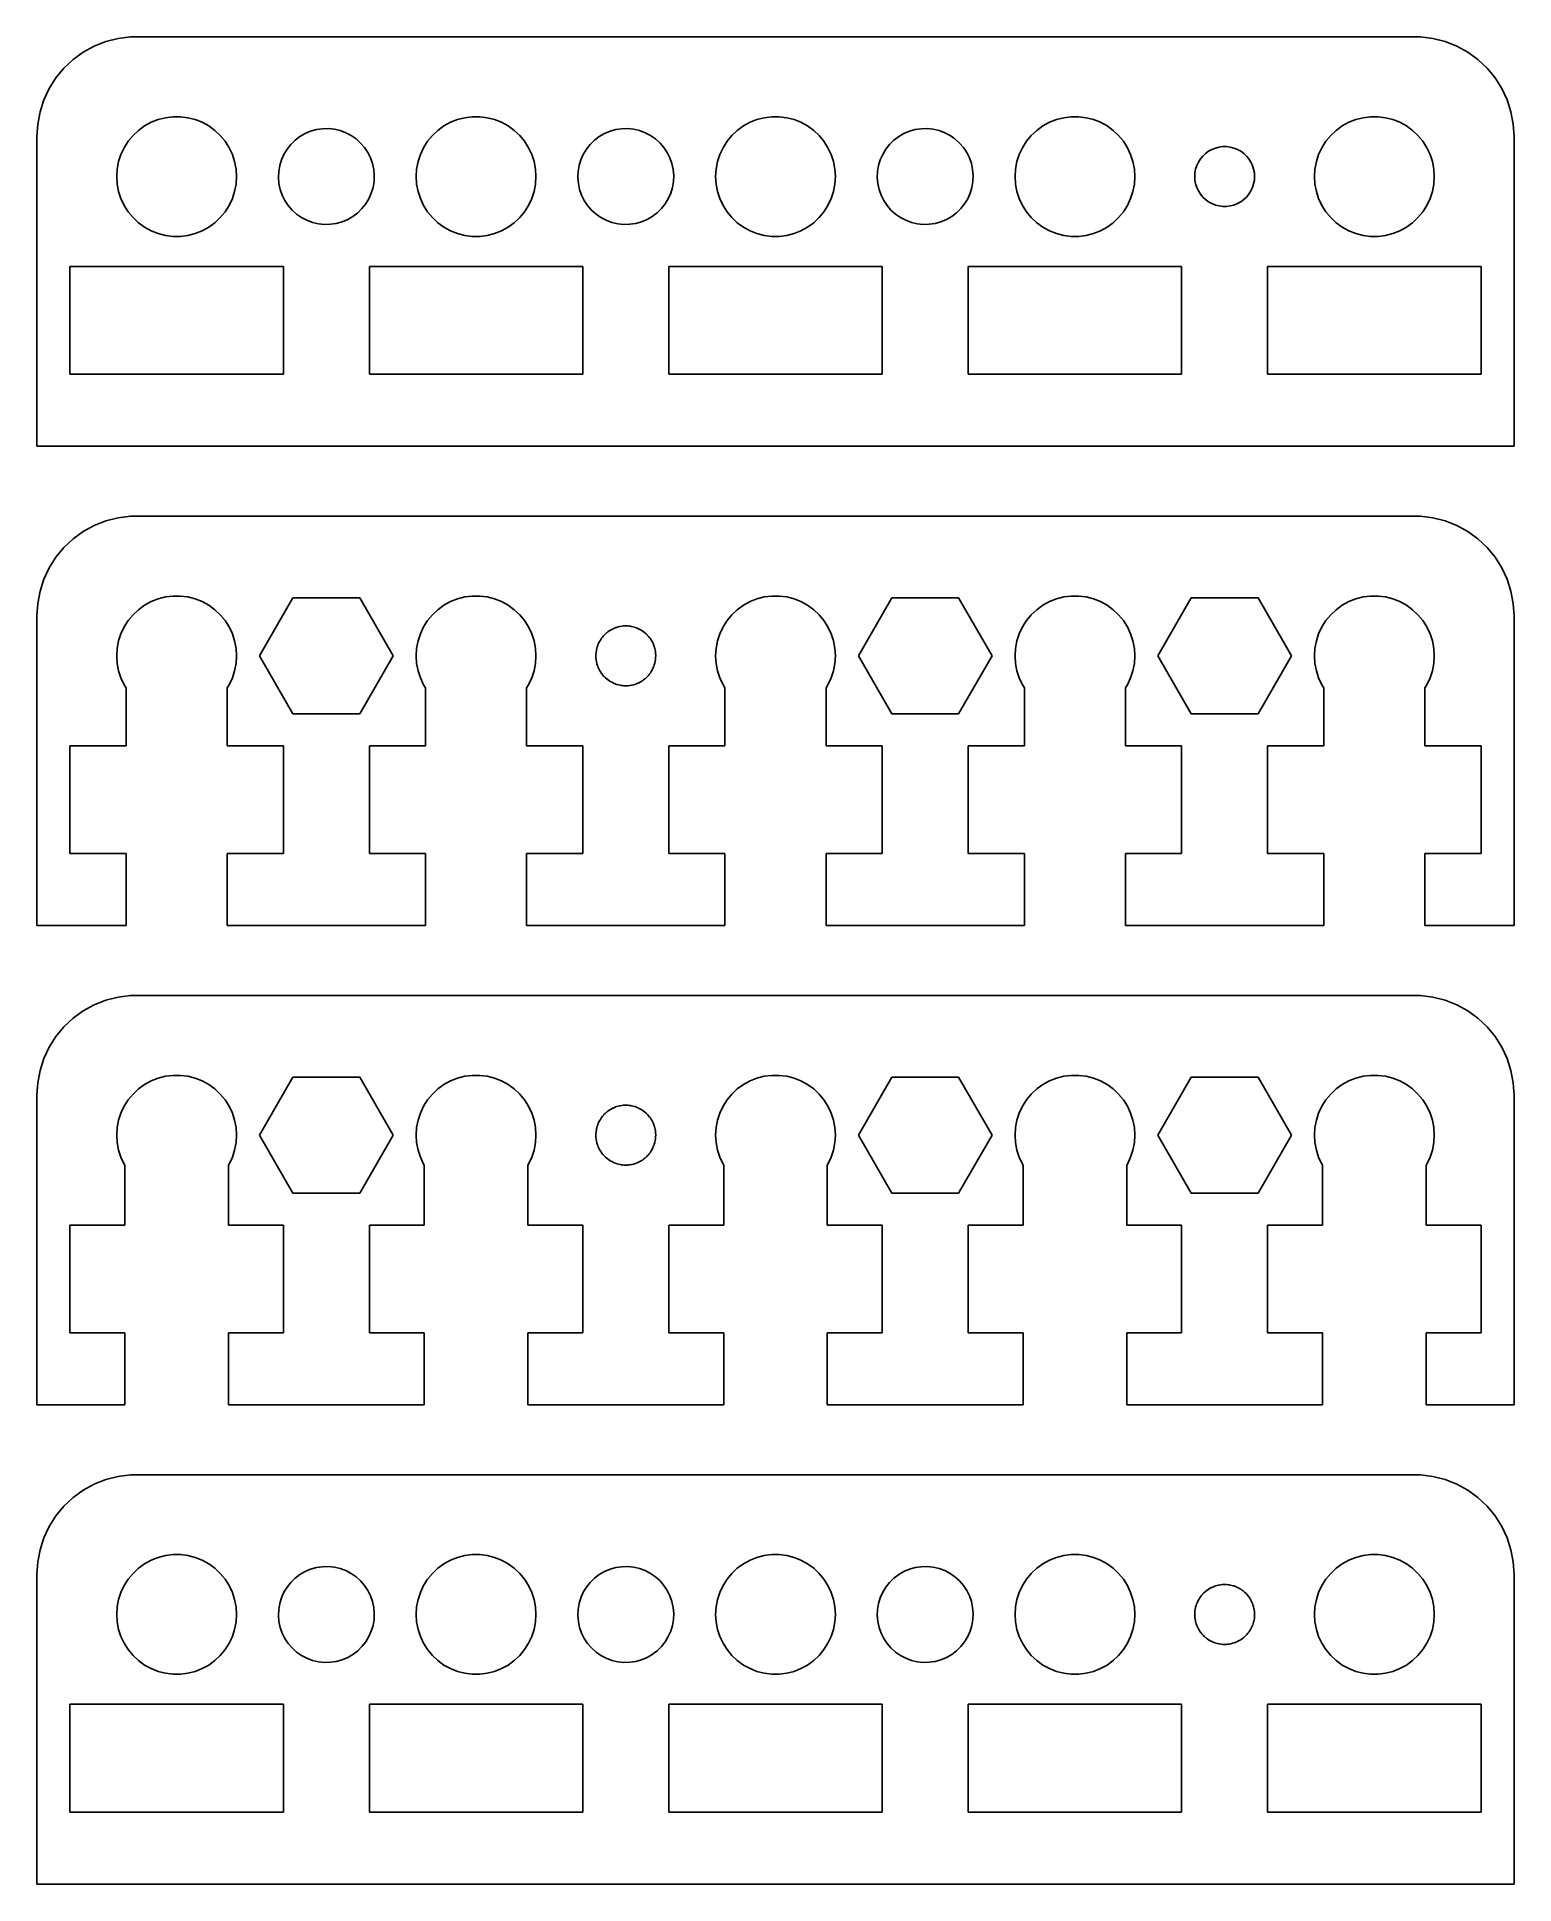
# Model space of a CAD drawing. Header units: metres. Extents: x -37 to 37, y 0 to 92.5.
import ezdxf

# ---------------------------------------------------------------- set-up
doc = ezdxf.new("R2010")
doc.units = ezdxf.units.M

msp = doc.modelspace()

# ---------------------------------------------------------------- linework, layer by layer
for p, q in [((-32.3139, 92.4901), (-32.9369, 92.4114)), ((32.3139, 92.4901), (-32.3139, 92.4901)), ((32.9369, 92.4114), (32.3139, 92.4901)), ((-34.6791, 91.7216), (-35.1871, 91.3526)), ((-34.1289, 92.0241), (-34.6791, 91.7216)), ((-33.5451, 92.2553), (-34.1289, 92.0241)), ((-32.9369, 92.4114), (-33.5451, 92.2553)), ((33.5451, 92.2553), (32.9369, 92.4114)), ((34.1289, 92.0241), (33.5451, 92.2553)), ((34.6791, 91.7216), (34.1289, 92.0241)), ((35.1871, 91.3526), (34.6791, 91.7216)), ((-35.6448, 90.9227), (-36.0451, 90.4389)), ((-35.1871, 91.3526), (-35.6448, 90.9227)), ((35.6448, 90.9227), (35.1871, 91.3526)), ((36.0451, 90.4389), (35.6448, 90.9227)), ((-36.3815, 89.9088), (-36.6489, 89.3406)), ((-36.0451, 90.4389), (-36.3815, 89.9088)), ((36.3815, 89.9088), (36.0451, 90.4389)), ((36.6489, 89.3406), (36.3815, 89.9088)), ((-36.6489, 89.3406), (-36.8429, 88.7434)), ((36.8429, 88.7434), (36.6489, 89.3406)), ((-36.9606, 88.1267), (-37, 87.5)), ((-36.8429, 88.7434), (-36.9606, 88.1267)), ((-31.9123, 87.8115), (-31.6075, 88.033)), ((-31.6075, 88.033), (-31.2773, 88.2145)), ((-31.2773, 88.2145), (-30.927, 88.3532)), ((-30.927, 88.3532), (-30.5621, 88.4469)), ((-30.5621, 88.4469), (-30.1884, 88.4941)), ((-30.1884, 88.4941), (-29.8116, 88.4941)), ((-29.8116, 88.4941), (-29.4379, 88.4469)), ((-29.4379, 88.4469), (-29.0729, 88.3532)), ((-29.0729, 88.3532), (-28.7227, 88.2145)), ((-28.7227, 88.2145), (-28.3925, 88.033)), ((-28.3925, 88.033), (-28.0877, 87.8115)), ((-22.999, 87.8475), (-22.7008, 87.8916)), ((-22.7008, 87.8916), (-22.3995, 87.8979)), ((-22.3995, 87.8979), (-22.0997, 87.8664)), ((-22.0997, 87.8664), (-21.8063, 87.7976)), ((-16.9123, 87.8115), (-16.6075, 88.033)), ((-16.6075, 88.033), (-16.2773, 88.2145)), ((-16.2773, 88.2145), (-15.927, 88.3532)), ((-15.927, 88.3532), (-15.5621, 88.4469)), ((-15.5621, 88.4469), (-15.1884, 88.4941)), ((-15.1884, 88.4941), (-14.8116, 88.4941)), ((-14.8116, 88.4941), (-14.4379, 88.4469)), ((-14.4379, 88.4469), (-14.0729, 88.3532)), ((-14.0729, 88.3532), (-13.7227, 88.2145)), ((-13.7227, 88.2145), (-13.3925, 88.033)), ((-13.3925, 88.033), (-13.0877, 87.8115)), ((-7.99898, 87.8475), (-7.70082, 87.8916)), ((-7.70082, 87.8916), (-7.39949, 87.8979)), ((-7.39949, 87.8979), (-7.09975, 87.8664)), ((-7.09975, 87.8664), (-6.80632, 87.7976)), ((-1.91226, 87.8115), (-1.60747, 88.033)), ((-1.60747, 88.033), (-1.27733, 88.2145)), ((-1.27733, 88.2145), (-0.92705, 88.3532)), ((-0.92705, 88.3532), (-0.56213, 88.4469)), ((-0.56213, 88.4469), (-0.18837, 88.4941)), ((-0.18837, 88.4941), (0.18837, 88.4941)), ((0.18837, 88.4941), (0.56213, 88.4469)), ((0.56213, 88.4469), (0.92705, 88.3532)), ((0.92705, 88.3532), (1.27733, 88.2145)), ((1.27733, 88.2145), (1.60747, 88.033)), ((1.60747, 88.033), (1.91226, 87.8115)), ((7.00101, 87.8475), (7.29916, 87.8916)), ((7.29916, 87.8916), (7.60049, 87.8979)), ((7.60049, 87.8979), (7.90024, 87.8664)), ((7.90024, 87.8664), (8.19366, 87.7976)), ((13.0877, 87.8115), (13.3925, 88.033)), ((13.3925, 88.033), (13.7227, 88.2145)), ((13.7227, 88.2145), (14.0729, 88.3532)), ((14.0729, 88.3532), (14.4379, 88.4469)), ((14.4379, 88.4469), (14.8116, 88.4941)), ((14.8116, 88.4941), (15.1884, 88.4941)), ((15.1884, 88.4941), (15.5621, 88.4469)), ((15.5621, 88.4469), (15.927, 88.3532)), ((15.927, 88.3532), (16.2773, 88.2145)), ((16.2773, 88.2145), (16.6075, 88.033)), ((16.6075, 88.033), (16.9123, 87.8115)), ((28.0877, 87.8115), (28.3925, 88.033)), ((28.3925, 88.033), (28.7227, 88.2145)), ((28.7227, 88.2145), (29.0729, 88.3532)), ((29.0729, 88.3532), (29.4379, 88.4469)), ((29.4379, 88.4469), (29.8116, 88.4941)), ((29.8116, 88.4941), (30.1884, 88.4941)), ((30.1884, 88.4941), (30.5621, 88.4469)), ((30.5621, 88.4469), (30.927, 88.3532)), ((30.927, 88.3532), (31.2773, 88.2145)), ((31.2773, 88.2145), (31.6075, 88.033)), ((31.6075, 88.033), (31.9123, 87.8115)), ((36.9606, 88.1267), (36.8429, 88.7434)), ((37, 87.5), (36.9606, 88.1267)), ((-37, 87.5), (-37, 72)), ((-32.7893, 86.6044), (-32.6289, 86.9453)), ((-32.6289, 86.9453), (-32.427, 87.2634)), ((-32.427, 87.2634), (-32.1869, 87.5536)), ((-32.1869, 87.5536), (-31.9123, 87.8115)), ((-28.0877, 87.8115), (-27.8131, 87.5536)), ((-27.8131, 87.5536), (-27.5729, 87.2634)), ((-27.5729, 87.2634), (-27.3711, 86.9453)), ((-27.3711, 86.9453), (-27.2107, 86.6044)), ((-24.4707, 86.8697), (-24.2835, 87.1059)), ((-24.2835, 87.1059), (-24.0682, 87.3168)), ((-24.0682, 87.3168), (-23.8281, 87.499)), ((-23.8281, 87.499), (-23.5671, 87.6497)), ((-23.5671, 87.6497), (-23.2893, 87.7665)), ((-23.2893, 87.7665), (-22.999, 87.8475)), ((-21.8063, 87.7976), (-21.5238, 87.6925)), ((-21.5238, 87.6925), (-21.2567, 87.5529)), ((-21.2567, 87.5529), (-21.0092, 87.3809)), ((-21.0092, 87.3809), (-20.7853, 87.1792)), ((-20.7853, 87.1792), (-20.5883, 86.951)), ((-20.5883, 86.951), (-20.4215, 86.7)), ((-17.7893, 86.6044), (-17.6289, 86.9453)), ((-17.6289, 86.9453), (-17.427, 87.2634)), ((-17.427, 87.2634), (-17.1869, 87.5536)), ((-17.1869, 87.5536), (-16.9123, 87.8115)), ((-13.0877, 87.8115), (-12.8131, 87.5536)), ((-12.8131, 87.5536), (-12.5729, 87.2634)), ((-12.5729, 87.2634), (-12.3711, 86.9453)), ((-12.3711, 86.9453), (-12.2107, 86.6044)), ((-9.47075, 86.8697), (-9.28354, 87.1059)), ((-9.28354, 87.1059), (-9.06821, 87.3168)), ((-9.06821, 87.3168), (-8.82812, 87.499)), ((-8.82812, 87.499), (-8.56712, 87.6497)), ((-8.56712, 87.6497), (-8.28928, 87.7665)), ((-8.28928, 87.7665), (-7.99898, 87.8475)), ((-6.80632, 87.7976), (-6.52382, 87.6925)), ((-6.52382, 87.6925), (-6.25673, 87.5529)), ((-6.25673, 87.5529), (-6.00923, 87.3809)), ((-6.00923, 87.3809), (-5.78526, 87.1792)), ((-5.78526, 87.1792), (-5.58832, 86.951)), ((-5.58832, 86.951), (-5.42152, 86.7)), ((-2.78932, 86.6044), (-2.62891, 86.9453)), ((-2.62891, 86.9453), (-2.42705, 87.2634)), ((-2.42705, 87.2634), (-2.1869, 87.5536)), ((-2.1869, 87.5536), (-1.91226, 87.8115)), ((1.91226, 87.8115), (2.1869, 87.5536)), ((2.1869, 87.5536), (2.42705, 87.2634)), ((2.42705, 87.2634), (2.62891, 86.9453)), ((2.62891, 86.9453), (2.78932, 86.6044)), ((5.52924, 86.8697), (5.71645, 87.1059)), ((5.71645, 87.1059), (5.93178, 87.3168)), ((5.93178, 87.3168), (6.17186, 87.499)), ((6.17186, 87.499), (6.43286, 87.6497)), ((6.43286, 87.6497), (6.71071, 87.7665)), ((6.71071, 87.7665), (7.00101, 87.8475)), ((8.19366, 87.7976), (8.47617, 87.6925)), ((8.47617, 87.6925), (8.74326, 87.5529)), ((8.74326, 87.5529), (8.99075, 87.3809)), ((8.99075, 87.3809), (9.21472, 87.1792)), ((9.21472, 87.1792), (9.41167, 86.951)), ((9.41167, 86.951), (9.57846, 86.7)), ((12.2107, 86.6044), (12.3711, 86.9453)), ((12.3711, 86.9453), (12.5729, 87.2634)), ((12.5729, 87.2634), (12.8131, 87.5536)), ((12.8131, 87.5536), (13.0877, 87.8115)), ((16.9123, 87.8115), (17.1869, 87.5536)), ((17.1869, 87.5536), (17.427, 87.2634)), ((17.427, 87.2634), (17.6289, 86.9453)), ((17.6289, 86.9453), (17.7893, 86.6044)), ((22.0365, 86.9266), (22.2189, 86.9734)), ((22.2189, 86.9734), (22.4058, 86.997)), ((22.4058, 86.997), (22.5942, 86.997)), ((22.5942, 86.997), (22.7811, 86.9734)), ((22.7811, 86.9734), (22.9635, 86.9266)), ((27.2107, 86.6044), (27.3711, 86.9453)), ((27.3711, 86.9453), (27.5729, 87.2634)), ((27.5729, 87.2634), (27.8131, 87.5536)), ((27.8131, 87.5536), (28.0877, 87.8115)), ((31.9123, 87.8115), (32.1869, 87.5536)), ((32.1869, 87.5536), (32.427, 87.2634)), ((32.427, 87.2634), (32.6289, 86.9453)), ((32.6289, 86.9453), (32.7893, 86.6044)), ((37, 72), (37, 87.5)), ((-32.9763, 85.876), (-32.9057, 86.2461)), ((-32.9057, 86.2461), (-32.7893, 86.6044)), ((-27.2107, 86.6044), (-27.0942, 86.2461)), ((-27.0942, 86.2461), (-27.0237, 85.876)), ((-24.8868, 85.7509), (-24.8366, 86.048)), ((-24.8366, 86.048), (-24.7495, 86.3366)), ((-24.7495, 86.3366), (-24.6269, 86.6119)), ((-24.6269, 86.6119), (-24.4707, 86.8697)), ((-20.4215, 86.7), (-20.2875, 86.43)), ((-20.2875, 86.43), (-20.1884, 86.1454)), ((-20.1884, 86.1454), (-20.1257, 85.8506)), ((-17.9763, 85.876), (-17.9057, 86.2461)), ((-17.9057, 86.2461), (-17.7893, 86.6044)), ((-12.2107, 86.6044), (-12.0942, 86.2461)), ((-12.0942, 86.2461), (-12.0237, 85.876)), ((-9.88684, 85.7509), (-9.83658, 86.048)), ((-9.83658, 86.048), (-9.74947, 86.3366)), ((-9.74947, 86.3366), (-9.62688, 86.6119)), ((-9.62688, 86.6119), (-9.47075, 86.8697)), ((-5.42152, 86.7), (-5.28752, 86.43)), ((-5.28752, 86.43), (-5.1884, 86.1454)), ((-5.1884, 86.1454), (-5.12573, 85.8506)), ((-2.97633, 85.876), (-2.90575, 86.2461)), ((-2.90575, 86.2461), (-2.78932, 86.6044)), ((2.78932, 86.6044), (2.90575, 86.2461)), ((2.90575, 86.2461), (2.97633, 85.876)), ((5.11314, 85.7509), (5.16341, 86.048)), ((5.16341, 86.048), (5.25052, 86.3366)), ((5.25052, 86.3366), (5.37311, 86.6119)), ((5.37311, 86.6119), (5.52924, 86.8697)), ((9.57846, 86.7), (9.71246, 86.43)), ((9.71246, 86.43), (9.81158, 86.1454)), ((9.81158, 86.1454), (9.87425, 85.8506)), ((12.0237, 85.876), (12.0942, 86.2461)), ((12.0942, 86.2461), (12.2107, 86.6044)), ((17.7893, 86.6044), (17.9057, 86.2461)), ((17.9057, 86.2461), (17.9763, 85.876)), ((21.0471, 85.873), (21.1053, 86.0522)), ((21.1053, 86.0522), (21.1855, 86.2226)), ((21.1855, 86.2226), (21.2865, 86.3817)), ((21.2865, 86.3817), (21.4065, 86.5268)), ((21.4065, 86.5268), (21.5439, 86.6558)), ((21.5439, 86.6558), (21.6963, 86.7665)), ((21.6963, 86.7665), (21.8613, 86.8572)), ((21.8613, 86.8572), (22.0365, 86.9266)), ((22.9635, 86.9266), (23.1387, 86.8572)), ((23.1387, 86.8572), (23.3037, 86.7665)), ((23.3037, 86.7665), (23.4561, 86.6558)), ((23.4561, 86.6558), (23.5934, 86.5268)), ((23.5934, 86.5268), (23.7135, 86.3817)), ((23.7135, 86.3817), (23.8145, 86.2226)), ((23.8145, 86.2226), (23.8947, 86.0522)), ((23.8947, 86.0522), (23.9529, 85.873)), ((27.0237, 85.876), (27.0942, 86.2461)), ((27.0942, 86.2461), (27.2107, 86.6044)), ((32.7893, 86.6044), (32.9057, 86.2461)), ((32.9057, 86.2461), (32.9763, 85.876)), ((-33, 85.5), (-32.9763, 85.876)), ((-32.9763, 85.124), (-33, 85.5)), ((-32.9057, 84.7539), (-32.9763, 85.124)), ((-27.0237, 85.124), (-27.0942, 84.7539)), ((-27.0237, 85.876), (-27, 85.5)), ((-27, 85.5), (-27.0237, 85.124)), ((-24.8995, 85.4497), (-24.8868, 85.7509)), ((-24.8743, 85.1494), (-24.8995, 85.4497)), ((-24.8116, 84.8546), (-24.8743, 85.1494)), ((-20.1131, 85.2491), (-20.1634, 84.952)), ((-20.1257, 85.8506), (-20.1005, 85.5502)), ((-20.1005, 85.5502), (-20.1131, 85.2491)), ((-18, 85.5), (-17.9763, 85.876)), ((-17.9763, 85.124), (-18, 85.5)), ((-17.9057, 84.7539), (-17.9763, 85.124)), ((-12.0237, 85.124), (-12.0942, 84.7539)), ((-12.0237, 85.876), (-12, 85.5)), ((-12, 85.5), (-12.0237, 85.124)), ((-9.89946, 85.4497), (-9.88684, 85.7509)), ((-9.87425, 85.1494), (-9.89946, 85.4497)), ((-9.81158, 84.8546), (-9.87425, 85.1494)), ((-5.11314, 85.2491), (-5.16341, 84.952)), ((-5.12573, 85.8506), (-5.10052, 85.5502)), ((-5.10052, 85.5502), (-5.11314, 85.2491)), ((-3, 85.5), (-2.97633, 85.876)), ((-2.97633, 85.124), (-3, 85.5)), ((-2.90575, 84.7539), (-2.97633, 85.124)), ((2.97633, 85.124), (2.90575, 84.7539)), ((2.97633, 85.876), (3, 85.5)), ((3, 85.5), (2.97633, 85.124)), ((5.10052, 85.4497), (5.11314, 85.7509)), ((5.12573, 85.1494), (5.10052, 85.4497)), ((5.1884, 84.8546), (5.12573, 85.1494)), ((9.88684, 85.2491), (9.83658, 84.952)), ((9.87425, 85.8506), (9.89946, 85.5502)), ((9.89946, 85.5502), (9.88684, 85.2491)), ((12, 85.5), (12.0237, 85.876)), ((12.0237, 85.124), (12, 85.5)), ((12.0942, 84.7539), (12.0237, 85.124)), ((17.9763, 85.124), (17.9057, 84.7539)), ((17.9763, 85.876), (18, 85.5)), ((18, 85.5), (17.9763, 85.124)), ((21, 85.5), (21.0118, 85.688)), ((21.0118, 85.312), (21, 85.5)), ((21.0118, 85.688), (21.0471, 85.873)), ((21.0471, 85.127), (21.0118, 85.312)), ((21.1053, 84.9478), (21.0471, 85.127)), ((23.9529, 85.127), (23.8947, 84.9478)), ((23.9529, 85.873), (23.9882, 85.688)), ((23.9882, 85.312), (23.9529, 85.127)), ((23.9882, 85.688), (24, 85.5)), ((24, 85.5), (23.9882, 85.312)), ((27, 85.5), (27.0237, 85.876)), ((27.0237, 85.124), (27, 85.5)), ((27.0942, 84.7539), (27.0237, 85.124)), ((32.9763, 85.124), (32.9057, 84.7539)), ((32.9763, 85.876), (33, 85.5)), ((33, 85.5), (32.9763, 85.124)), ((-32.7893, 84.3956), (-32.9057, 84.7539)), ((-32.6289, 84.0547), (-32.7893, 84.3956)), ((-27.2107, 84.3956), (-27.3711, 84.0547)), ((-27.0942, 84.7539), (-27.2107, 84.3956)), ((-24.7125, 84.57), (-24.8116, 84.8546)), ((-24.5785, 84.3), (-24.7125, 84.57)), ((-24.4117, 84.049), (-24.5785, 84.3)), ((-20.3731, 84.3881), (-20.5292, 84.1303)), ((-20.2505, 84.6634), (-20.3731, 84.3881)), ((-20.1634, 84.952), (-20.2505, 84.6634)), ((-17.7893, 84.3956), (-17.9057, 84.7539)), ((-17.6289, 84.0547), (-17.7893, 84.3956)), ((-12.2107, 84.3956), (-12.3711, 84.0547)), ((-12.0942, 84.7539), (-12.2107, 84.3956)), ((-9.71246, 84.57), (-9.81158, 84.8546)), ((-9.57846, 84.3), (-9.71246, 84.57)), ((-9.41167, 84.049), (-9.57846, 84.3)), ((-5.37311, 84.3881), (-5.52924, 84.1303)), ((-5.25052, 84.6634), (-5.37311, 84.3881)), ((-5.16341, 84.952), (-5.25052, 84.6634)), ((-2.78932, 84.3956), (-2.90575, 84.7539)), ((-2.62891, 84.0547), (-2.78932, 84.3956)), ((2.78932, 84.3956), (2.62891, 84.0547)), ((2.90575, 84.7539), (2.78932, 84.3956)), ((5.28752, 84.57), (5.1884, 84.8546)), ((5.42152, 84.3), (5.28752, 84.57)), ((5.58832, 84.049), (5.42152, 84.3)), ((9.62688, 84.3881), (9.47075, 84.1303)), ((9.74947, 84.6634), (9.62688, 84.3881)), ((9.83658, 84.952), (9.74947, 84.6634)), ((12.2107, 84.3956), (12.0942, 84.7539)), ((12.3711, 84.0547), (12.2107, 84.3956)), ((17.7893, 84.3956), (17.6289, 84.0547)), ((17.9057, 84.7539), (17.7893, 84.3956)), ((21.1855, 84.7774), (21.1053, 84.9478)), ((21.2865, 84.6183), (21.1855, 84.7774)), ((21.4065, 84.4732), (21.2865, 84.6183)), ((21.5439, 84.3442), (21.4065, 84.4732)), ((21.6963, 84.2335), (21.5439, 84.3442)), ((21.8613, 84.1427), (21.6963, 84.2335)), ((23.3037, 84.2335), (23.1387, 84.1427)), ((23.4561, 84.3442), (23.3037, 84.2335)), ((23.5934, 84.4732), (23.4561, 84.3442)), ((23.7135, 84.6183), (23.5934, 84.4732)), ((23.8145, 84.7774), (23.7135, 84.6183)), ((23.8947, 84.9478), (23.8145, 84.7774)), ((27.2107, 84.3956), (27.0942, 84.7539)), ((27.3711, 84.0547), (27.2107, 84.3956)), ((32.7893, 84.3956), (32.6289, 84.0547)), ((32.9057, 84.7539), (32.7893, 84.3956)), ((-32.427, 83.7366), (-32.6289, 84.0547)), ((-32.1869, 83.4464), (-32.427, 83.7366)), ((-31.9123, 83.1884), (-32.1869, 83.4464)), ((-27.8131, 83.4464), (-28.0877, 83.1884)), ((-27.5729, 83.7366), (-27.8131, 83.4464)), ((-27.3711, 84.0547), (-27.5729, 83.7366)), ((-24.2147, 83.8208), (-24.4117, 84.049)), ((-23.9908, 83.6191), (-24.2147, 83.8208)), ((-23.7433, 83.4471), (-23.9908, 83.6191)), ((-23.4762, 83.3075), (-23.7433, 83.4471)), ((-23.1937, 83.2024), (-23.4762, 83.3075)), ((-21.4329, 83.3503), (-21.7107, 83.2335)), ((-21.1719, 83.501), (-21.4329, 83.3503)), ((-20.9318, 83.6832), (-21.1719, 83.501)), ((-20.7164, 83.8941), (-20.9318, 83.6832)), ((-20.5292, 84.1303), (-20.7164, 83.8941)), ((-17.427, 83.7366), (-17.6289, 84.0547)), ((-17.1869, 83.4464), (-17.427, 83.7366)), ((-16.9123, 83.1884), (-17.1869, 83.4464)), ((-12.8131, 83.4464), (-13.0877, 83.1884)), ((-12.5729, 83.7366), (-12.8131, 83.4464)), ((-12.3711, 84.0547), (-12.5729, 83.7366)), ((-9.21472, 83.8208), (-9.41167, 84.049)), ((-8.99075, 83.6191), (-9.21472, 83.8208)), ((-8.74326, 83.4471), (-8.99075, 83.6191)), ((-8.47617, 83.3075), (-8.74326, 83.4471)), ((-8.19366, 83.2024), (-8.47617, 83.3075)), ((-6.43286, 83.3503), (-6.71071, 83.2335)), ((-6.17186, 83.501), (-6.43286, 83.3503)), ((-5.93178, 83.6832), (-6.17186, 83.501)), ((-5.71645, 83.8941), (-5.93178, 83.6832)), ((-5.52924, 84.1303), (-5.71645, 83.8941)), ((-2.42705, 83.7366), (-2.62891, 84.0547)), ((-2.1869, 83.4464), (-2.42705, 83.7366)), ((-1.91226, 83.1884), (-2.1869, 83.4464)), ((2.1869, 83.4464), (1.91226, 83.1884)), ((2.42705, 83.7366), (2.1869, 83.4464)), ((2.62891, 84.0547), (2.42705, 83.7366)), ((5.78526, 83.8208), (5.58832, 84.049)), ((6.00923, 83.6191), (5.78526, 83.8208)), ((6.25673, 83.4471), (6.00923, 83.6191)), ((6.52382, 83.3075), (6.25673, 83.4471)), ((6.80632, 83.2024), (6.52382, 83.3075)), ((8.56712, 83.3503), (8.28928, 83.2335)), ((8.82812, 83.501), (8.56712, 83.3503)), ((9.06821, 83.6832), (8.82812, 83.501)), ((9.28354, 83.8941), (9.06821, 83.6832)), ((9.47075, 84.1303), (9.28354, 83.8941)), ((12.5729, 83.7366), (12.3711, 84.0547)), ((12.8131, 83.4464), (12.5729, 83.7366)), ((13.0877, 83.1884), (12.8131, 83.4464)), ((17.1869, 83.4464), (16.9123, 83.1884)), ((17.427, 83.7366), (17.1869, 83.4464)), ((17.6289, 84.0547), (17.427, 83.7366)), ((22.0365, 84.0734), (21.8613, 84.1427)), ((22.2189, 84.0266), (22.0365, 84.0734)), ((22.4058, 84.0029), (22.2189, 84.0266)), ((22.5942, 84.0029), (22.4058, 84.0029)), ((22.7811, 84.0266), (22.5942, 84.0029)), ((22.9635, 84.0734), (22.7811, 84.0266)), ((23.1387, 84.1427), (22.9635, 84.0734)), ((27.5729, 83.7366), (27.3711, 84.0547)), ((27.8131, 83.4464), (27.5729, 83.7366)), ((28.0877, 83.1884), (27.8131, 83.4464)), ((32.1869, 83.4464), (31.9123, 83.1884)), ((32.427, 83.7366), (32.1869, 83.4464)), ((32.6289, 84.0547), (32.427, 83.7366)), ((-31.6075, 82.967), (-31.9123, 83.1884)), ((-31.2773, 82.7855), (-31.6075, 82.967)), ((-30.927, 82.6468), (-31.2773, 82.7855)), ((-30.5621, 82.5531), (-30.927, 82.6468)), ((-30.1884, 82.5059), (-30.5621, 82.5531)), ((-29.8116, 82.5059), (-30.1884, 82.5059)), ((-29.4379, 82.5531), (-29.8116, 82.5059)), ((-29.0729, 82.6468), (-29.4379, 82.5531)), ((-28.7227, 82.7855), (-29.0729, 82.6468)), ((-28.3925, 82.967), (-28.7227, 82.7855)), ((-28.0877, 83.1884), (-28.3925, 82.967)), ((-22.9002, 83.1336), (-23.1937, 83.2024)), ((-22.6005, 83.1021), (-22.9002, 83.1336)), ((-22.2992, 83.1084), (-22.6005, 83.1021)), ((-22.001, 83.1524), (-22.2992, 83.1084)), ((-21.7107, 83.2335), (-22.001, 83.1524)), ((-16.6075, 82.967), (-16.9123, 83.1884)), ((-16.2773, 82.7855), (-16.6075, 82.967)), ((-15.927, 82.6468), (-16.2773, 82.7855)), ((-15.5621, 82.5531), (-15.927, 82.6468)), ((-15.1884, 82.5059), (-15.5621, 82.5531)), ((-14.8116, 82.5059), (-15.1884, 82.5059)), ((-14.4379, 82.5531), (-14.8116, 82.5059)), ((-14.0729, 82.6468), (-14.4379, 82.5531)), ((-13.7227, 82.7855), (-14.0729, 82.6468)), ((-13.3925, 82.967), (-13.7227, 82.7855)), ((-13.0877, 83.1884), (-13.3925, 82.967)), ((-7.90024, 83.1336), (-8.19366, 83.2024)), ((-7.60049, 83.1021), (-7.90024, 83.1336)), ((-7.29916, 83.1084), (-7.60049, 83.1021)), ((-7.00101, 83.1524), (-7.29916, 83.1084)), ((-6.71071, 83.2335), (-7.00101, 83.1524)), ((-1.60747, 82.967), (-1.91226, 83.1884)), ((-1.27733, 82.7855), (-1.60747, 82.967)), ((-0.92705, 82.6468), (-1.27733, 82.7855)), ((-0.56213, 82.5531), (-0.92705, 82.6468)), ((-0.18837, 82.5059), (-0.56213, 82.5531)), ((0.18837, 82.5059), (-0.18837, 82.5059)), ((0.56213, 82.5531), (0.18837, 82.5059)), ((0.92705, 82.6468), (0.56213, 82.5531)), ((1.27733, 82.7855), (0.92705, 82.6468)), ((1.60747, 82.967), (1.27733, 82.7855)), ((1.91226, 83.1884), (1.60747, 82.967)), ((7.09975, 83.1336), (6.80632, 83.2024)), ((7.39949, 83.1021), (7.09975, 83.1336)), ((7.70082, 83.1084), (7.39949, 83.1021)), ((7.99898, 83.1524), (7.70082, 83.1084)), ((8.28928, 83.2335), (7.99898, 83.1524)), ((13.3925, 82.967), (13.0877, 83.1884)), ((13.7227, 82.7855), (13.3925, 82.967)), ((14.0729, 82.6468), (13.7227, 82.7855)), ((14.4379, 82.5531), (14.0729, 82.6468)), ((14.8116, 82.5059), (14.4379, 82.5531)), ((15.1884, 82.5059), (14.8116, 82.5059)), ((15.5621, 82.5531), (15.1884, 82.5059)), ((15.927, 82.6468), (15.5621, 82.5531)), ((16.2773, 82.7855), (15.927, 82.6468)), ((16.6075, 82.967), (16.2773, 82.7855)), ((16.9123, 83.1884), (16.6075, 82.967)), ((28.3925, 82.967), (28.0877, 83.1884)), ((28.7227, 82.7855), (28.3925, 82.967)), ((29.0729, 82.6468), (28.7227, 82.7855)), ((29.4379, 82.5531), (29.0729, 82.6468)), ((29.8116, 82.5059), (29.4379, 82.5531)), ((30.1884, 82.5059), (29.8116, 82.5059)), ((30.5621, 82.5531), (30.1884, 82.5059)), ((30.927, 82.6468), (30.5621, 82.5531)), ((31.2773, 82.7855), (30.927, 82.6468)), ((31.6075, 82.967), (31.2773, 82.7855)), ((31.9123, 83.1884), (31.6075, 82.967)), ((-35.3466, 75.6), (-35.3466, 81)), ((-35.3466, 81), (-24.6534, 81)), ((-24.6534, 81), (-24.6534, 75.6)), ((-20.3466, 75.6), (-20.3466, 81)), ((-20.3466, 81), (-9.65337, 81)), ((-9.65337, 81), (-9.65337, 75.6)), ((-5.34662, 75.6), (-5.34662, 81)), ((-5.34662, 81), (5.34662, 81)), ((5.34662, 81), (5.34662, 75.6)), ((9.65337, 75.6), (9.65337, 81)), ((9.65337, 81), (20.3466, 81)), ((20.3466, 81), (20.3466, 75.6)), ((24.6534, 75.6), (24.6534, 81)), ((24.6534, 81), (35.3466, 81)), ((35.3466, 81), (35.3466, 75.6)), ((-24.6534, 75.6), (-35.3466, 75.6)), ((-9.65337, 75.6), (-20.3466, 75.6)), ((5.34662, 75.6), (-5.34662, 75.6)), ((20.3466, 75.6), (9.65337, 75.6)), ((35.3466, 75.6), (24.6534, 75.6)), ((-37, 72), (37, 72)), ((-32.3139, 68.4901), (-32.9369, 68.4114)), ((32.3139, 68.4901), (-32.3139, 68.4901)), ((32.9369, 68.4114), (32.3139, 68.4901)), ((-34.6791, 67.7216), (-35.1871, 67.3526)), ((-34.1289, 68.0241), (-34.6791, 67.7216)), ((-33.5451, 68.2553), (-34.1289, 68.0241)), ((-32.9369, 68.4114), (-33.5451, 68.2553)), ((33.5451, 68.2553), (32.9369, 68.4114)), ((34.1289, 68.0241), (33.5451, 68.2553)), ((34.6791, 67.7216), (34.1289, 68.0241)), ((35.1871, 67.3526), (34.6791, 67.7216)), ((-35.6448, 66.9227), (-36.0451, 66.4389)), ((-35.1871, 67.3526), (-35.6448, 66.9227)), ((35.6448, 66.9227), (35.1871, 67.3526)), ((36.0451, 66.4389), (35.6448, 66.9227)), ((-36.3815, 65.9088), (-36.6489, 65.3406)), ((-36.0451, 66.4389), (-36.3815, 65.9088)), ((36.3815, 65.9088), (36.0451, 66.4389)), ((36.6489, 65.3406), (36.3815, 65.9088)), ((-36.8429, 64.7434), (-36.9606, 64.1267)), ((-36.6489, 65.3406), (-36.8429, 64.7434)), ((36.8429, 64.7434), (36.6489, 65.3406)), ((36.9606, 64.1267), (36.8429, 64.7434)), ((-36.9606, 64.1267), (-37, 63.5)), ((-31.9123, 63.8115), (-31.6075, 64.033)), ((-31.6075, 64.033), (-31.2773, 64.2145)), ((-31.2773, 64.2145), (-30.927, 64.3532)), ((-30.927, 64.3532), (-30.5621, 64.4469)), ((-30.5621, 64.4469), (-30.1884, 64.4941)), ((-30.1884, 64.4941), (-29.8116, 64.4941)), ((-29.8116, 64.4941), (-29.4379, 64.4469)), ((-29.4379, 64.4469), (-29.0729, 64.3532)), ((-29.0729, 64.3532), (-28.7227, 64.2145)), ((-28.7227, 64.2145), (-28.3925, 64.033)), ((-28.3925, 64.033), (-28.0877, 63.8115)), ((-25.8466, 61.5), (-24.1733, 64.3982)), ((-24.1733, 64.3982), (-20.8267, 64.3982)), ((-20.8267, 64.3982), (-19.1534, 61.5)), ((-16.9123, 63.8115), (-16.6075, 64.033)), ((-16.6075, 64.033), (-16.2773, 64.2145)), ((-16.2773, 64.2145), (-15.927, 64.3532)), ((-15.927, 64.3532), (-15.5621, 64.4469)), ((-15.5621, 64.4469), (-15.1884, 64.4941)), ((-15.1884, 64.4941), (-14.8116, 64.4941)), ((-14.8116, 64.4941), (-14.4379, 64.4469)), ((-14.4379, 64.4469), (-14.0729, 64.3532)), ((-14.0729, 64.3532), (-13.7227, 64.2145)), ((-13.7227, 64.2145), (-13.3925, 64.033)), ((-13.3925, 64.033), (-13.0877, 63.8115)), ((-1.91226, 63.8115), (-1.60747, 64.033)), ((-1.60747, 64.033), (-1.27733, 64.2145)), ((-1.27733, 64.2145), (-0.92705, 64.3532)), ((-0.92705, 64.3532), (-0.56213, 64.4469)), ((-0.56213, 64.4469), (-0.18837, 64.4941)), ((-0.18837, 64.4941), (0.18837, 64.4941)), ((0.18837, 64.4941), (0.56213, 64.4469)), ((0.56213, 64.4469), (0.92705, 64.3532)), ((0.92705, 64.3532), (1.27733, 64.2145)), ((1.27733, 64.2145), (1.60747, 64.033)), ((1.60747, 64.033), (1.91226, 63.8115)), ((4.1534, 61.5), (5.82669, 64.3982)), ((5.82669, 64.3982), (9.17329, 64.3982)), ((9.17329, 64.3982), (10.8466, 61.5)), ((13.0877, 63.8115), (13.3925, 64.033)), ((13.3925, 64.033), (13.7227, 64.2145)), ((13.7227, 64.2145), (14.0729, 64.3532)), ((14.0729, 64.3532), (14.4379, 64.4469)), ((14.4379, 64.4469), (14.8116, 64.4941)), ((14.8116, 64.4941), (15.1884, 64.4941)), ((15.1884, 64.4941), (15.5621, 64.4469)), ((15.5621, 64.4469), (15.927, 64.3532)), ((15.927, 64.3532), (16.2773, 64.2145)), ((16.2773, 64.2145), (16.6075, 64.033)), ((16.6075, 64.033), (16.9123, 63.8115)), ((19.1534, 61.5), (20.8267, 64.3982)), ((20.8267, 64.3982), (24.1733, 64.3982)), ((24.1733, 64.3982), (25.8466, 61.5)), ((28.0877, 63.8115), (28.3925, 64.033)), ((28.3925, 64.033), (28.7227, 64.2145)), ((28.7227, 64.2145), (29.0729, 64.3532)), ((29.0729, 64.3532), (29.4379, 64.4469)), ((29.4379, 64.4469), (29.8116, 64.4941)), ((29.8116, 64.4941), (30.1884, 64.4941)), ((30.1884, 64.4941), (30.5621, 64.4469)), ((30.5621, 64.4469), (30.927, 64.3532)), ((30.927, 64.3532), (31.2773, 64.2145)), ((31.2773, 64.2145), (31.6075, 64.033)), ((31.6075, 64.033), (31.9123, 63.8115)), ((37, 63.5), (36.9606, 64.1267)), ((-37, 63.5), (-37, 48)), ((-32.7893, 62.6044), (-32.6289, 62.9453)), ((-32.6289, 62.9453), (-32.427, 63.2634)), ((-32.427, 63.2634), (-32.1869, 63.5536)), ((-32.1869, 63.5536), (-31.9123, 63.8115)), ((-28.0877, 63.8115), (-27.8131, 63.5536)), ((-27.8131, 63.5536), (-27.5729, 63.2634)), ((-27.5729, 63.2634), (-27.3711, 62.9453)), ((-27.3711, 62.9453), (-27.2107, 62.6044)), ((-17.7893, 62.6044), (-17.6289, 62.9453)), ((-17.6289, 62.9453), (-17.427, 63.2634)), ((-17.427, 63.2634), (-17.1869, 63.5536)), ((-17.1869, 63.5536), (-16.9123, 63.8115)), ((-13.0877, 63.8115), (-12.8131, 63.5536)), ((-12.8131, 63.5536), (-12.5729, 63.2634)), ((-12.5729, 63.2634), (-12.3711, 62.9453)), ((-12.3711, 62.9453), (-12.2107, 62.6044)), ((-8.06567, 62.8861), (-7.99329, 62.9165)), ((-7.99329, 62.9165), (-7.97813, 62.9208)), ((-7.97813, 62.9208), (-7.96352, 62.9266)), ((-7.96352, 62.9266), (-7.88748, 62.9461)), ((-7.88748, 62.9461), (-7.81186, 62.9672)), ((-7.81186, 62.9672), (-7.7963, 62.9695)), ((-7.7963, 62.9695), (-7.78107, 62.9734)), ((-7.78107, 62.9734), (-7.70317, 62.9833)), ((-7.70317, 62.9833), (-7.6255, 62.9947)), ((-7.6255, 62.9947), (-7.60979, 62.9951)), ((-7.60979, 62.9951), (-7.59418, 62.997)), ((-7.59418, 62.997), (-7.51566, 62.997)), ((-7.51566, 62.997), (-7.43718, 62.9987)), ((-7.43718, 62.9987), (-7.42154, 62.997)), ((-7.42154, 62.997), (-7.40581, 62.997)), ((-7.40581, 62.997), (-7.32791, 62.9872)), ((-7.32791, 62.9872), (-7.24983, 62.979)), ((-7.24983, 62.979), (-7.23453, 62.9754)), ((-7.23453, 62.9754), (-7.21892, 62.9734)), ((-7.21892, 62.9734), (-7.14287, 62.9539)), ((-7.14287, 62.9539), (-7.06645, 62.936)), ((-7.06645, 62.936), (-7.0517, 62.9305)), ((-7.0517, 62.9305), (-7.03647, 62.9266)), ((-7.03647, 62.9266), (-6.96349, 62.8977)), ((-6.96349, 62.8977), (-6.88989, 62.8703)), ((-2.78932, 62.6044), (-2.62891, 62.9453)), ((-2.62891, 62.9453), (-2.42705, 63.2634)), ((-2.42705, 63.2634), (-2.1869, 63.5536)), ((-2.1869, 63.5536), (-1.91226, 63.8115)), ((1.91226, 63.8115), (2.1869, 63.5536)), ((2.1869, 63.5536), (2.42705, 63.2634)), ((2.42705, 63.2634), (2.62891, 62.9453)), ((2.62891, 62.9453), (2.78932, 62.6044)), ((12.2107, 62.6044), (12.3711, 62.9453)), ((12.3711, 62.9453), (12.5729, 63.2634)), ((12.5729, 63.2634), (12.8131, 63.5536)), ((12.8131, 63.5536), (13.0877, 63.8115)), ((16.9123, 63.8115), (17.1869, 63.5536)), ((17.1869, 63.5536), (17.427, 63.2634)), ((17.427, 63.2634), (17.6289, 62.9453)), ((17.6289, 62.9453), (17.7893, 62.6044)), ((27.2107, 62.6044), (27.3711, 62.9453)), ((27.3711, 62.9453), (27.5729, 63.2634)), ((27.5729, 63.2634), (27.8131, 63.5536)), ((27.8131, 63.5536), (28.0877, 63.8115)), ((31.9123, 63.8115), (32.1869, 63.5536)), ((32.1869, 63.5536), (32.427, 63.2634)), ((32.427, 63.2634), (32.6289, 62.9453)), ((32.6289, 62.9453), (32.7893, 62.6044)), ((37, 48), (37, 63.5)), ((-32.9763, 61.876), (-32.9057, 62.2461)), ((-32.9057, 62.2461), (-32.7893, 62.6044)), ((-27.2107, 62.6044), (-27.0942, 62.2461)), ((-27.0942, 62.2461), (-27.0237, 61.876)), ((-17.9763, 61.876), (-17.9057, 62.2461)), ((-17.9057, 62.2461), (-17.7893, 62.6044)), ((-12.2107, 62.6044), (-12.0942, 62.2461)), ((-12.0942, 62.2461), (-12.0237, 61.876)), ((-8.92862, 61.9477), (-8.90591, 62.0229)), ((-8.90591, 62.0229), (-8.89952, 62.0372)), ((-8.89952, 62.0372), (-8.89465, 62.0522)), ((-8.89465, 62.0522), (-8.86124, 62.1232)), ((-8.86124, 62.1232), (-8.8293, 62.1949)), ((-8.8293, 62.1949), (-8.82115, 62.2084)), ((-8.82115, 62.2084), (-8.81445, 62.2226)), ((-8.81445, 62.2226), (-8.77238, 62.2889)), ((-8.77238, 62.2889), (-8.73172, 62.3561)), ((-8.73172, 62.3561), (-8.72194, 62.3684)), ((-8.72194, 62.3684), (-8.71352, 62.3817)), ((-8.71352, 62.3817), (-8.66347, 62.4422)), ((-8.66347, 62.4422), (-8.61472, 62.5037)), ((-8.61472, 62.5037), (-8.60347, 62.5147)), ((-8.60347, 62.5147), (-8.59344, 62.5268)), ((-8.59344, 62.5268), (-8.53621, 62.5806)), ((-8.53621, 62.5806), (-8.48012, 62.6355)), ((-8.48012, 62.6355), (-8.46759, 62.645)), ((-8.46759, 62.645), (-8.45613, 62.6558)), ((-8.45613, 62.6558), (-8.39261, 62.7019)), ((-8.39261, 62.7019), (-8.33008, 62.7494)), ((-8.33008, 62.7494), (-8.31645, 62.7572)), ((-8.31645, 62.7572), (-8.30373, 62.7665)), ((-8.30373, 62.7665), (-8.23494, 62.8043)), ((-8.23494, 62.8043), (-8.16695, 62.8436)), ((-8.16695, 62.8436), (-8.15244, 62.8497)), ((-8.15244, 62.8497), (-8.13866, 62.8572)), ((-8.13866, 62.8572), (-8.06567, 62.8861)), ((-6.88989, 62.8703), (-6.87595, 62.863)), ((-6.87595, 62.863), (-6.86133, 62.8572)), ((-6.86133, 62.8572), (-6.79254, 62.8194)), ((-6.79254, 62.8194), (-6.72295, 62.783)), ((-6.72295, 62.783), (-6.71004, 62.7741)), ((-6.71004, 62.7741), (-6.69626, 62.7665)), ((-6.69626, 62.7665), (-6.63275, 62.7204)), ((-6.63275, 62.7204), (-6.56827, 62.6755)), ((-6.56827, 62.6755), (-6.55658, 62.665)), ((-6.55658, 62.665), (-6.54385, 62.6558)), ((-6.54385, 62.6558), (-6.48663, 62.602)), ((-6.48663, 62.602), (-6.42828, 62.5495)), ((-6.42828, 62.5495), (-6.418, 62.5376)), ((-6.418, 62.5376), (-6.40654, 62.5268)), ((-6.40654, 62.5268), (-6.35651, 62.4663)), ((-6.35651, 62.4663), (-6.30519, 62.4069)), ((-6.30519, 62.4069), (-6.29649, 62.3938)), ((-6.29649, 62.3938), (-6.28647, 62.3817)), ((-6.28647, 62.3817), (-6.2444, 62.3154)), ((-6.2444, 62.3154), (-6.20096, 62.25)), ((-6.20096, 62.25), (-6.19395, 62.2359)), ((-6.19395, 62.2359), (-6.18553, 62.2226)), ((-6.18553, 62.2226), (-6.15211, 62.1516)), ((-6.15211, 62.1516), (-6.1172, 62.0813)), ((-6.1172, 62.0813), (-6.11203, 62.0664)), ((-6.11203, 62.0664), (-6.10533, 62.0522)), ((-6.10533, 62.0522), (-6.08107, 61.9775)), ((-6.08107, 61.9775), (-6.05525, 61.9034)), ((-2.97633, 61.876), (-2.90575, 62.2461)), ((-2.90575, 62.2461), (-2.78932, 62.6044)), ((2.78932, 62.6044), (2.90575, 62.2461)), ((2.90575, 62.2461), (2.97633, 61.876)), ((12.0237, 61.876), (12.0942, 62.2461)), ((12.0942, 62.2461), (12.2107, 62.6044)), ((17.7893, 62.6044), (17.9057, 62.2461)), ((17.9057, 62.2461), (17.9763, 61.876)), ((27.0237, 61.876), (27.0942, 62.2461)), ((27.0942, 62.2461), (27.2107, 62.6044)), ((32.7893, 62.6044), (32.9057, 62.2461)), ((32.9057, 62.2461), (32.9763, 61.876)), ((-33, 61.5), (-32.9763, 61.876)), ((-32.9763, 61.124), (-33, 61.5)), ((-32.9057, 60.7539), (-32.9763, 61.124)), ((-27.0237, 61.124), (-27.0942, 60.7539)), ((-27.0237, 61.876), (-27, 61.5)), ((-27, 61.5), (-27.0237, 61.124)), ((-24.1733, 58.6018), (-25.8466, 61.5)), ((-19.1534, 61.5), (-20.8267, 58.6018)), ((-18, 61.5), (-17.9763, 61.876)), ((-17.9763, 61.124), (-18, 61.5)), ((-17.9057, 60.7539), (-17.9763, 61.124)), ((-12.0237, 61.124), (-12.0942, 60.7539)), ((-12.0237, 61.876), (-12, 61.5)), ((-12, 61.5), (-12.0237, 61.124)), ((-9, 61.5), (-8.99506, 61.5784)), ((-8.99901, 61.4843), (-9, 61.5)), ((-8.99966, 61.4686), (-8.99901, 61.4843)), ((-8.99309, 61.3904), (-8.99966, 61.4686)), ((-8.99506, 61.5784), (-8.99178, 61.6568)), ((-8.98816, 61.312), (-8.99309, 61.3904)), ((-8.99178, 61.6568), (-8.98915, 61.6723)), ((-8.98915, 61.6723), (-8.98816, 61.688)), ((-8.98816, 61.688), (-8.97345, 61.7651)), ((-8.98521, 61.2965), (-8.98816, 61.312)), ((-8.9839, 61.2809), (-8.98521, 61.2965)), ((-8.96758, 61.2041), (-8.9839, 61.2809)), ((-8.97345, 61.7651), (-8.96036, 61.8425)), ((-8.95287, 61.127), (-8.96758, 61.2041)), ((-8.96036, 61.8425), (-8.95581, 61.8576)), ((-8.95581, 61.8576), (-8.95287, 61.873)), ((-8.95287, 61.873), (-8.92862, 61.9477)), ((-8.94801, 61.112), (-8.95287, 61.127)), ((-8.94473, 61.0966), (-8.94801, 61.112)), ((-8.91891, 61.0225), (-8.94473, 61.0966)), ((-6.07137, 61.0523), (-6.09407, 60.9771)), ((-6.04712, 61.127), (-6.07137, 61.0523)), ((-6.05525, 61.9034), (-6.05197, 61.888)), ((-6.05197, 61.888), (-6.04712, 61.873)), ((-6.04712, 61.873), (-6.03241, 61.7959)), ((-6.04417, 61.1424), (-6.04712, 61.127)), ((-6.03963, 61.1575), (-6.04417, 61.1424)), ((-6.02654, 61.2349), (-6.03963, 61.1575)), ((-6.03241, 61.7959), (-6.01608, 61.7191)), ((-6.01183, 61.312), (-6.02654, 61.2349)), ((-6.01608, 61.7191), (-6.01477, 61.7034)), ((-6.01477, 61.7034), (-6.01183, 61.688)), ((-6.01183, 61.688), (-6.0069, 61.6096)), ((-6.01083, 61.3277), (-6.01183, 61.312)), ((-6.00821, 61.3432), (-6.01083, 61.3277)), ((-6.00491, 61.4217), (-6.00821, 61.3432)), ((-6.0069, 61.6096), (-6.00032, 61.5314)), ((-6, 61.5), (-6.00491, 61.4217)), ((-6.00032, 61.5314), (-6.00098, 61.5157)), ((-6.00098, 61.5157), (-6, 61.5)), ((-3, 61.5), (-2.97633, 61.876)), ((-2.97633, 61.124), (-3, 61.5)), ((-2.90575, 60.7539), (-2.97633, 61.124)), ((2.97633, 61.124), (2.90575, 60.7539)), ((2.97633, 61.876), (3, 61.5)), ((3, 61.5), (2.97633, 61.124)), ((5.82671, 58.6018), (4.1534, 61.5)), ((10.8466, 61.5), (9.17329, 58.6018)), ((12, 61.5), (12.0237, 61.876)), ((12.0237, 61.124), (12, 61.5)), ((12.0942, 60.7539), (12.0237, 61.124)), ((17.9763, 61.124), (17.9057, 60.7539)), ((17.9763, 61.876), (18, 61.5)), ((18, 61.5), (17.9763, 61.124)), ((20.8267, 58.6018), (19.1534, 61.5)), ((25.8466, 61.5), (24.1733, 58.6018)), ((27, 61.5), (27.0237, 61.876)), ((27.0237, 61.124), (27, 61.5)), ((27.0942, 60.7539), (27.0237, 61.124)), ((32.9763, 61.124), (32.9057, 60.7539)), ((32.9763, 61.876), (33, 61.5)), ((33, 61.5), (32.9763, 61.124)), ((-32.7893, 60.3956), (-32.9057, 60.7539)), ((-32.6289, 60.0547), (-32.7893, 60.3956)), ((-27.2107, 60.3956), (-27.3711, 60.0547)), ((-27.0942, 60.7539), (-27.2107, 60.3956)), ((-17.7893, 60.3956), (-17.9057, 60.7539)), ((-17.6289, 60.0547), (-17.7893, 60.3956)), ((-12.2107, 60.3956), (-12.3711, 60.0547)), ((-12.0942, 60.7539), (-12.2107, 60.3956)), ((-8.89465, 60.9478), (-8.91891, 61.0225)), ((-8.88795, 60.9336), (-8.89465, 60.9478)), ((-8.88278, 60.9187), (-8.88795, 60.9336)), ((-8.84787, 60.8484), (-8.88278, 60.9187)), ((-8.81445, 60.7774), (-8.84787, 60.8484)), ((-8.80603, 60.7641), (-8.81445, 60.7774)), ((-8.79903, 60.75), (-8.80603, 60.7641)), ((-8.75558, 60.6846), (-8.79903, 60.75)), ((-8.71352, 60.6183), (-8.75558, 60.6846)), ((-8.70349, 60.6062), (-8.71352, 60.6183)), ((-8.69479, 60.5931), (-8.70349, 60.6062)), ((-8.64348, 60.5336), (-8.69479, 60.5931)), ((-8.59344, 60.4732), (-8.64348, 60.5336)), ((-8.58199, 60.4624), (-8.59344, 60.4732)), ((-8.5717, 60.4505), (-8.58199, 60.4624)), ((-8.51335, 60.398), (-8.5717, 60.4505)), ((-8.45613, 60.3442), (-8.51335, 60.398)), ((-8.44341, 60.335), (-8.45613, 60.3442)), ((-8.43172, 60.3244), (-8.44341, 60.335)), ((-8.36723, 60.2796), (-8.43172, 60.3244)), ((-8.30373, 60.2335), (-8.36723, 60.2796)), ((-8.28995, 60.2259), (-8.30373, 60.2335)), ((-8.27704, 60.2169), (-8.28995, 60.2259)), ((-8.20744, 60.1806), (-8.27704, 60.2169)), ((-8.13866, 60.1427), (-8.20744, 60.1806)), ((-8.12404, 60.137), (-8.13866, 60.1427)), ((-8.11009, 60.1297), (-8.12404, 60.137)), ((-8.0365, 60.1023), (-8.11009, 60.1297)), ((-6.86133, 60.1427), (-6.93431, 60.1139)), ((-6.84753, 60.1503), (-6.86133, 60.1427)), ((-6.83304, 60.1564), (-6.84753, 60.1503)), ((-6.76505, 60.1957), (-6.83304, 60.1564)), ((-6.69626, 60.2335), (-6.76505, 60.1957)), ((-6.68353, 60.2428), (-6.69626, 60.2335)), ((-6.66991, 60.2506), (-6.68353, 60.2428)), ((-6.60738, 60.2981), (-6.66991, 60.2506)), ((-6.54385, 60.3442), (-6.60738, 60.2981)), ((-6.53239, 60.355), (-6.54385, 60.3442)), ((-6.51987, 60.3645), (-6.53239, 60.355)), ((-6.46378, 60.4194), (-6.51987, 60.3645)), ((-6.40654, 60.4732), (-6.46378, 60.4194)), ((-6.39651, 60.4853), (-6.40654, 60.4732)), ((-6.38527, 60.4963), (-6.39651, 60.4853)), ((-6.33652, 60.5578), (-6.38527, 60.4963)), ((-6.28647, 60.6183), (-6.33652, 60.5578)), ((-6.27805, 60.6316), (-6.28647, 60.6183)), ((-6.26826, 60.6439), (-6.27805, 60.6316)), ((-6.2276, 60.7111), (-6.26826, 60.6439)), ((-6.18553, 60.7774), (-6.2276, 60.7111)), ((-6.17883, 60.7916), (-6.18553, 60.7774)), ((-6.17068, 60.8051), (-6.17883, 60.7916)), ((-6.13875, 60.8768), (-6.17068, 60.8051)), ((-6.10533, 60.9478), (-6.13875, 60.8768)), ((-6.10046, 60.9628), (-6.10533, 60.9478)), ((-6.09407, 60.9771), (-6.10046, 60.9628)), ((-2.78932, 60.3956), (-2.90575, 60.7539)), ((-2.62891, 60.0547), (-2.78932, 60.3956)), ((2.78932, 60.3956), (2.62891, 60.0547)), ((2.90575, 60.7539), (2.78932, 60.3956)), ((12.2107, 60.3956), (12.0942, 60.7539)), ((12.3711, 60.0547), (12.2107, 60.3956)), ((17.7893, 60.3956), (17.6289, 60.0547)), ((17.9057, 60.7539), (17.7893, 60.3956)), ((27.2107, 60.3956), (27.0942, 60.7539)), ((27.3711, 60.0547), (27.2107, 60.3956)), ((32.7893, 60.3956), (32.6289, 60.0547)), ((32.9057, 60.7539), (32.7893, 60.3956)), ((-32.5307, 59.9), (-32.6289, 60.0547)), ((-32.5307, 57), (-32.5307, 59.9)), ((-27.3711, 60.0547), (-27.4693, 59.9)), ((-27.4693, 59.9), (-27.4693, 57)), ((-17.5307, 59.9), (-17.6289, 60.0547)), ((-17.5307, 57), (-17.5307, 59.9)), ((-12.3711, 60.0547), (-12.4693, 59.9)), ((-12.4693, 59.9), (-12.4693, 57)), ((-7.96352, 60.0734), (-8.0365, 60.1023)), ((-7.94829, 60.0695), (-7.96352, 60.0734)), ((-7.93353, 60.064), (-7.94829, 60.0695)), ((-7.85712, 60.0461), (-7.93353, 60.064)), ((-7.78107, 60.0266), (-7.85712, 60.0461)), ((-7.76546, 60.0246), (-7.78107, 60.0266)), ((-7.75015, 60.021), (-7.76546, 60.0246)), ((-7.67207, 60.0128), (-7.75015, 60.021)), ((-7.59418, 60.0029), (-7.67207, 60.0128)), ((-7.57845, 60.0029), (-7.59418, 60.0029)), ((-7.56281, 60.0013), (-7.57845, 60.0029)), ((-7.48433, 60.0029), (-7.56281, 60.0013)), ((-7.40581, 60.0029), (-7.48433, 60.0029)), ((-7.3902, 60.0049), (-7.40581, 60.0029)), ((-7.37448, 60.0052), (-7.3902, 60.0049)), ((-7.29681, 60.0167), (-7.37448, 60.0052)), ((-7.21892, 60.0266), (-7.29681, 60.0167)), ((-7.20369, 60.0305), (-7.21892, 60.0266)), ((-7.18813, 60.0328), (-7.20369, 60.0305)), ((-7.1125, 60.0539), (-7.18813, 60.0328)), ((-7.03647, 60.0734), (-7.1125, 60.0539)), ((-7.02184, 60.0792), (-7.03647, 60.0734)), ((-7.0067, 60.0834), (-7.02184, 60.0792)), ((-6.93431, 60.1139), (-7.0067, 60.0834)), ((-2.53072, 59.9), (-2.62891, 60.0547)), ((-2.53072, 57), (-2.53072, 59.9)), ((2.62891, 60.0547), (2.53072, 59.9)), ((2.53072, 59.9), (2.53072, 57)), ((12.4693, 59.9), (12.3711, 60.0547)), ((12.4693, 57), (12.4693, 59.9)), ((17.6289, 60.0547), (17.5307, 59.9)), ((17.5307, 59.9), (17.5307, 57)), ((27.4693, 59.9), (27.3711, 60.0547)), ((27.4693, 57), (27.4693, 59.9)), ((32.6289, 60.0547), (32.5307, 59.9)), ((32.5307, 59.9), (32.5307, 57)), ((-20.8267, 58.6018), (-24.1733, 58.6018)), ((9.17329, 58.6018), (5.82671, 58.6018)), ((24.1733, 58.6018), (20.8267, 58.6018)), ((-35.3466, 51.6), (-35.3466, 57)), ((-35.3466, 57), (-32.5307, 57)), ((-27.4693, 57), (-24.6534, 57)), ((-24.6534, 57), (-24.6534, 51.6)), ((-20.3466, 51.6), (-20.3466, 57)), ((-20.3466, 57), (-17.5307, 57)), ((-12.4693, 57), (-9.65337, 57)), ((-9.65337, 57), (-9.65337, 51.6)), ((-5.34662, 51.6), (-5.34662, 57)), ((-5.34662, 57), (-2.53072, 57)), ((2.53072, 57), (5.34662, 57)), ((5.34662, 57), (5.34662, 51.6)), ((9.65337, 51.6), (9.65337, 57)), ((9.65337, 57), (12.4693, 57)), ((17.5307, 57), (20.3466, 57)), ((20.3466, 57), (20.3466, 51.6)), ((24.6534, 51.6), (24.6534, 57)), ((24.6534, 57), (27.4693, 57)), ((32.5307, 57), (35.3466, 57)), ((35.3466, 57), (35.3466, 51.6)), ((-32.5307, 51.6), (-35.3466, 51.6)), ((-32.5307, 48), (-32.5307, 51.6)), ((-24.6534, 51.6), (-27.4693, 51.6)), ((-27.4693, 51.6), (-27.4693, 48)), ((-17.5307, 51.6), (-20.3466, 51.6)), ((-17.5307, 48), (-17.5307, 51.6)), ((-9.65337, 51.6), (-12.4693, 51.6)), ((-12.4693, 51.6), (-12.4693, 48)), ((-2.53072, 51.6), (-5.34662, 51.6)), ((-2.53072, 48), (-2.53072, 51.6)), ((5.34662, 51.6), (2.53072, 51.6)), ((2.53072, 51.6), (2.53072, 48)), ((12.4693, 51.6), (9.65337, 51.6)), ((12.4693, 48), (12.4693, 51.6)), ((20.3466, 51.6), (17.5307, 51.6)), ((17.5307, 51.6), (17.5307, 48)), ((27.4693, 51.6), (24.6534, 51.6)), ((27.4693, 48), (27.4693, 51.6)), ((35.3466, 51.6), (32.5307, 51.6)), ((32.5307, 51.6), (32.5307, 48)), ((-37, 48), (-32.5307, 48)), ((-27.4693, 48), (-17.5307, 48)), ((-12.4693, 48), (-2.53072, 48)), ((2.53072, 48), (12.4693, 48)), ((17.5307, 48), (27.4693, 48)), ((32.5307, 48), (37, 48)), ((-32.9369, 44.4114), (-33.5451, 44.2553)), ((-32.3139, 44.4901), (-32.9369, 44.4114)), ((32.3139, 44.4901), (-32.3139, 44.4901)), ((32.9369, 44.4114), (32.3139, 44.4901)), ((33.5451, 44.2553), (32.9369, 44.4114)), ((-34.6791, 43.7216), (-35.1871, 43.3526)), ((-34.1289, 44.0241), (-34.6791, 43.7216)), ((-33.5451, 44.2553), (-34.1289, 44.0241)), ((34.1289, 44.0241), (33.5451, 44.2553)), ((34.6791, 43.7216), (34.1289, 44.0241)), ((35.1871, 43.3526), (34.6791, 43.7216)), ((-35.6448, 42.9227), (-36.0451, 42.4389)), ((-35.1871, 43.3526), (-35.6448, 42.9227)), ((35.6448, 42.9227), (35.1871, 43.3526)), ((36.0451, 42.4389), (35.6448, 42.9227)), ((-36.3815, 41.9088), (-36.6489, 41.3406)), ((-36.0451, 42.4389), (-36.3815, 41.9088)), ((36.3815, 41.9088), (36.0451, 42.4389)), ((36.6489, 41.3406), (36.3815, 41.9088)), ((-36.8429, 40.7434), (-36.9606, 40.1267)), ((-36.6489, 41.3406), (-36.8429, 40.7434)), ((36.8429, 40.7434), (36.6489, 41.3406)), ((36.9606, 40.1267), (36.8429, 40.7434)), ((-36.9606, 40.1267), (-37, 39.5)), ((-32.1869, 39.5536), (-31.9123, 39.8115)), ((-31.9123, 39.8115), (-31.6075, 40.033)), ((-31.6075, 40.033), (-31.2773, 40.2145)), ((-31.2773, 40.2145), (-30.927, 40.3532)), ((-30.927, 40.3532), (-30.5621, 40.4469)), ((-30.5621, 40.4469), (-30.1884, 40.4941)), ((-30.1884, 40.4941), (-29.8116, 40.4941)), ((-29.8116, 40.4941), (-29.4379, 40.4469)), ((-29.4379, 40.4469), (-29.0729, 40.3532)), ((-29.0729, 40.3532), (-28.7227, 40.2145)), ((-28.7227, 40.2145), (-28.3925, 40.033)), ((-28.3925, 40.033), (-28.0877, 39.8115)), ((-28.0877, 39.8115), (-27.8131, 39.5536)), ((-25.8466, 37.5), (-24.1733, 40.3982)), ((-24.1733, 40.3982), (-20.8267, 40.3982)), ((-20.8267, 40.3982), (-19.1534, 37.5)), ((-17.1869, 39.5536), (-16.9123, 39.8115)), ((-16.9123, 39.8115), (-16.6075, 40.033)), ((-16.6075, 40.033), (-16.2773, 40.2145)), ((-16.2773, 40.2145), (-15.927, 40.3532)), ((-15.927, 40.3532), (-15.5621, 40.4469)), ((-15.5621, 40.4469), (-15.1884, 40.4941)), ((-15.1884, 40.4941), (-14.8116, 40.4941)), ((-14.8116, 40.4941), (-14.4379, 40.4469)), ((-14.4379, 40.4469), (-14.0729, 40.3532)), ((-14.0729, 40.3532), (-13.7227, 40.2145)), ((-13.7227, 40.2145), (-13.3925, 40.033)), ((-13.3925, 40.033), (-13.0877, 39.8115)), ((-13.0877, 39.8115), (-12.8131, 39.5536)), ((-2.1869, 39.5536), (-1.91226, 39.8115)), ((-1.91226, 39.8115), (-1.60747, 40.033)), ((-1.60747, 40.033), (-1.27733, 40.2145)), ((-1.27733, 40.2145), (-0.92705, 40.3532)), ((-0.92705, 40.3532), (-0.56213, 40.4469)), ((-0.56213, 40.4469), (-0.18837, 40.4941)), ((-0.18837, 40.4941), (0.18837, 40.4941)), ((0.18837, 40.4941), (0.56213, 40.4469)), ((0.56213, 40.4469), (0.92705, 40.3532)), ((0.92705, 40.3532), (1.27733, 40.2145)), ((1.27733, 40.2145), (1.60747, 40.033)), ((1.60747, 40.033), (1.91226, 39.8115)), ((1.91226, 39.8115), (2.1869, 39.5536)), ((4.1534, 37.5), (5.82669, 40.3982)), ((5.82669, 40.3982), (9.17329, 40.3982)), ((9.17329, 40.3982), (10.8466, 37.5)), ((12.8131, 39.5536), (13.0877, 39.8115)), ((13.0877, 39.8115), (13.3925, 40.033)), ((13.3925, 40.033), (13.7227, 40.2145)), ((13.7227, 40.2145), (14.0729, 40.3532)), ((14.0729, 40.3532), (14.4379, 40.4469)), ((14.4379, 40.4469), (14.8116, 40.4941)), ((14.8116, 40.4941), (15.1884, 40.4941)), ((15.1884, 40.4941), (15.5621, 40.4469)), ((15.5621, 40.4469), (15.927, 40.3532)), ((15.927, 40.3532), (16.2773, 40.2145)), ((16.2773, 40.2145), (16.6075, 40.033)), ((16.6075, 40.033), (16.9123, 39.8115)), ((16.9123, 39.8115), (17.1869, 39.5536)), ((19.1534, 37.5), (20.8267, 40.3982)), ((20.8267, 40.3982), (24.1733, 40.3982)), ((24.1733, 40.3982), (25.8466, 37.5)), ((27.8131, 39.5536), (28.0877, 39.8115)), ((28.0877, 39.8115), (28.3925, 40.033)), ((28.3925, 40.033), (28.7227, 40.2145)), ((28.7227, 40.2145), (29.0729, 40.3532)), ((29.0729, 40.3532), (29.4379, 40.4469)), ((29.4379, 40.4469), (29.8116, 40.4941)), ((29.8116, 40.4941), (30.1884, 40.4941)), ((30.1884, 40.4941), (30.5621, 40.4469)), ((30.5621, 40.4469), (30.927, 40.3532)), ((30.927, 40.3532), (31.2773, 40.2145)), ((31.2773, 40.2145), (31.6075, 40.033)), ((31.6075, 40.033), (31.9123, 39.8115)), ((31.9123, 39.8115), (32.1869, 39.5536)), ((37, 39.5), (36.9606, 40.1267)), ((-37, 39.5), (-37, 24)), ((-32.7893, 38.6044), (-32.6289, 38.9453)), ((-32.6289, 38.9453), (-32.427, 39.2634)), ((-32.427, 39.2634), (-32.1869, 39.5536)), ((-27.8131, 39.5536), (-27.5729, 39.2634)), ((-27.5729, 39.2634), (-27.3711, 38.9453)), ((-27.3711, 38.9453), (-27.2107, 38.6044)), ((-17.7893, 38.6044), (-17.6289, 38.9453)), ((-17.6289, 38.9453), (-17.427, 39.2634)), ((-17.427, 39.2634), (-17.1869, 39.5536)), ((-12.8131, 39.5536), (-12.5729, 39.2634)), ((-12.5729, 39.2634), (-12.3711, 38.9453)), ((-12.3711, 38.9453), (-12.2107, 38.6044)), ((-8.16695, 38.8436), (-8.15244, 38.8497)), ((-8.15244, 38.8497), (-8.13866, 38.8572)), ((-8.13866, 38.8572), (-8.06567, 38.8861)), ((-8.06567, 38.8861), (-7.99329, 38.9165)), ((-7.99329, 38.9165), (-7.97813, 38.9208)), ((-7.97813, 38.9208), (-7.96352, 38.9266)), ((-7.96352, 38.9266), (-7.88748, 38.9461)), ((-7.88748, 38.9461), (-7.81186, 38.9672)), ((-7.81186, 38.9672), (-7.7963, 38.9695)), ((-7.7963, 38.9695), (-7.78107, 38.9734)), ((-7.78107, 38.9734), (-7.70317, 38.9833)), ((-7.70317, 38.9833), (-7.6255, 38.9947)), ((-7.6255, 38.9947), (-7.60979, 38.9951)), ((-7.60979, 38.9951), (-7.59418, 38.997)), ((-7.59418, 38.997), (-7.51566, 38.997)), ((-7.51566, 38.997), (-7.43718, 38.9987)), ((-7.43718, 38.9987), (-7.42154, 38.997)), ((-7.42154, 38.997), (-7.40581, 38.997)), ((-7.40581, 38.997), (-7.32791, 38.9872)), ((-7.32791, 38.9872), (-7.24983, 38.979)), ((-7.24983, 38.979), (-7.23453, 38.9754)), ((-7.23453, 38.9754), (-7.21892, 38.9734)), ((-7.21892, 38.9734), (-7.14287, 38.9539)), ((-7.14287, 38.9539), (-7.06645, 38.936)), ((-7.06645, 38.936), (-7.0517, 38.9305)), ((-7.0517, 38.9305), (-7.03647, 38.9266)), ((-7.03647, 38.9266), (-6.96349, 38.8977)), ((-6.96349, 38.8977), (-6.88989, 38.8703)), ((-6.88989, 38.8703), (-6.87595, 38.863)), ((-6.87595, 38.863), (-6.86133, 38.8572)), ((-6.86133, 38.8572), (-6.79254, 38.8194)), ((-2.78932, 38.6044), (-2.62891, 38.9453)), ((-2.62891, 38.9453), (-2.42705, 39.2634)), ((-2.42705, 39.2634), (-2.1869, 39.5536)), ((2.1869, 39.5536), (2.42705, 39.2634)), ((2.42705, 39.2634), (2.62891, 38.9453)), ((2.62891, 38.9453), (2.78932, 38.6044)), ((12.2107, 38.6044), (12.3711, 38.9453)), ((12.3711, 38.9453), (12.5729, 39.2634)), ((12.5729, 39.2634), (12.8131, 39.5536)), ((17.1869, 39.5536), (17.427, 39.2634)), ((17.427, 39.2634), (17.6289, 38.9453)), ((17.6289, 38.9453), (17.7893, 38.6044)), ((27.2107, 38.6044), (27.3711, 38.9453)), ((27.3711, 38.9453), (27.5729, 39.2634)), ((27.5729, 39.2634), (27.8131, 39.5536)), ((32.1869, 39.5536), (32.427, 39.2634)), ((32.427, 39.2634), (32.6289, 38.9453)), ((32.6289, 38.9453), (32.7893, 38.6044)), ((37, 24), (37, 39.5)), ((-32.9763, 37.876), (-32.9057, 38.2461)), ((-32.9057, 38.2461), (-32.7893, 38.6044)), ((-27.2107, 38.6044), (-27.0942, 38.2461)), ((-27.0942, 38.2461), (-27.0237, 37.876)), ((-17.9763, 37.876), (-17.9057, 38.2461)), ((-17.9057, 38.2461), (-17.7893, 38.6044)), ((-12.2107, 38.6044), (-12.0942, 38.2461)), ((-12.0942, 38.2461), (-12.0237, 37.876)), ((-8.95287, 37.873), (-8.92862, 37.9477)), ((-8.92862, 37.9477), (-8.90591, 38.0229)), ((-8.90591, 38.0229), (-8.89952, 38.0372)), ((-8.89952, 38.0372), (-8.89465, 38.0522)), ((-8.89465, 38.0522), (-8.86124, 38.1232)), ((-8.86124, 38.1232), (-8.8293, 38.1949)), ((-8.8293, 38.1949), (-8.82115, 38.2084)), ((-8.82115, 38.2084), (-8.81445, 38.2226)), ((-8.81445, 38.2226), (-8.77238, 38.2889)), ((-8.77238, 38.2889), (-8.73172, 38.3561)), ((-8.73172, 38.3561), (-8.72194, 38.3684)), ((-8.72194, 38.3684), (-8.71352, 38.3817)), ((-8.71352, 38.3817), (-8.66347, 38.4422)), ((-8.66347, 38.4422), (-8.61472, 38.5037)), ((-8.61472, 38.5037), (-8.60347, 38.5147)), ((-8.60347, 38.5147), (-8.59344, 38.5268)), ((-8.59344, 38.5268), (-8.53621, 38.5806)), ((-8.53621, 38.5806), (-8.48012, 38.6355)), ((-8.48012, 38.6355), (-8.46759, 38.645)), ((-8.46759, 38.645), (-8.45613, 38.6558)), ((-8.45613, 38.6558), (-8.39261, 38.7019)), ((-8.39261, 38.7019), (-8.33008, 38.7494)), ((-8.33008, 38.7494), (-8.31645, 38.7572)), ((-8.31645, 38.7572), (-8.30373, 38.7665)), ((-8.30373, 38.7665), (-8.23494, 38.8043)), ((-8.23494, 38.8043), (-8.16695, 38.8436)), ((-6.79254, 38.8194), (-6.72295, 38.783)), ((-6.72295, 38.783), (-6.71004, 38.7741)), ((-6.71004, 38.7741), (-6.69626, 38.7665)), ((-6.69626, 38.7665), (-6.63275, 38.7204)), ((-6.63275, 38.7204), (-6.56827, 38.6755)), ((-6.56827, 38.6755), (-6.55658, 38.665)), ((-6.55658, 38.665), (-6.54385, 38.6558)), ((-6.54385, 38.6558), (-6.48663, 38.602)), ((-6.48663, 38.602), (-6.42828, 38.5495)), ((-6.42828, 38.5495), (-6.418, 38.5376)), ((-6.418, 38.5376), (-6.40654, 38.5268)), ((-6.40654, 38.5268), (-6.35651, 38.4663)), ((-6.35651, 38.4663), (-6.30519, 38.4069)), ((-6.30519, 38.4069), (-6.29649, 38.3938)), ((-6.29649, 38.3938), (-6.28647, 38.3817)), ((-6.28647, 38.3817), (-6.2444, 38.3154)), ((-6.2444, 38.3154), (-6.20096, 38.25)), ((-6.20096, 38.25), (-6.19395, 38.2359)), ((-6.19395, 38.2359), (-6.18553, 38.2226)), ((-6.18553, 38.2226), (-6.15211, 38.1516)), ((-6.15211, 38.1516), (-6.1172, 38.0813)), ((-6.1172, 38.0813), (-6.11203, 38.0664)), ((-6.11203, 38.0664), (-6.10533, 38.0522)), ((-6.10533, 38.0522), (-6.08107, 37.9775)), ((-6.08107, 37.9775), (-6.05525, 37.9034)), ((-2.97633, 37.876), (-2.90575, 38.2461)), ((-2.90575, 38.2461), (-2.78932, 38.6044)), ((2.78932, 38.6044), (2.90575, 38.2461)), ((2.90575, 38.2461), (2.97633, 37.876)), ((12.0237, 37.876), (12.0942, 38.2461)), ((12.0942, 38.2461), (12.2107, 38.6044)), ((17.7893, 38.6044), (17.9057, 38.2461)), ((17.9057, 38.2461), (17.9763, 37.876)), ((27.0237, 37.876), (27.0942, 38.2461)), ((27.0942, 38.2461), (27.2107, 38.6044)), ((32.7893, 38.6044), (32.9057, 38.2461)), ((32.9057, 38.2461), (32.9763, 37.876)), ((-33, 37.5), (-32.9763, 37.876)), ((-32.9763, 37.124), (-33, 37.5)), ((-32.9057, 36.7539), (-32.9763, 37.124)), ((-27.0237, 37.124), (-27.0942, 36.7539)), ((-27.0237, 37.876), (-27, 37.5)), ((-27, 37.5), (-27.0237, 37.124)), ((-24.1733, 34.6018), (-25.8466, 37.5)), ((-19.1534, 37.5), (-20.8267, 34.6018)), ((-18, 37.5), (-17.9763, 37.876)), ((-17.9763, 37.124), (-18, 37.5)), ((-17.9057, 36.7539), (-17.9763, 37.124)), ((-12.0237, 37.124), (-12.0942, 36.7539)), ((-12.0237, 37.876), (-12, 37.5)), ((-12, 37.5), (-12.0237, 37.124)), ((-9, 37.5), (-8.99506, 37.5784)), ((-8.99901, 37.4843), (-9, 37.5)), ((-8.99966, 37.4686), (-8.99901, 37.4843)), ((-8.99309, 37.3904), (-8.99966, 37.4686)), ((-8.99506, 37.5784), (-8.99178, 37.6568)), ((-8.98816, 37.312), (-8.99309, 37.3904)), ((-8.99178, 37.6568), (-8.98915, 37.6723)), ((-8.98915, 37.6723), (-8.98816, 37.688)), ((-8.98816, 37.688), (-8.97345, 37.7651)), ((-8.98521, 37.2965), (-8.98816, 37.312)), ((-8.9839, 37.2809), (-8.98521, 37.2965)), ((-8.96758, 37.2041), (-8.9839, 37.2809)), ((-8.97345, 37.7651), (-8.96036, 37.8425)), ((-8.95287, 37.127), (-8.96758, 37.2041)), ((-8.96036, 37.8425), (-8.95581, 37.8576)), ((-8.95581, 37.8576), (-8.95287, 37.873)), ((-8.94801, 37.112), (-8.95287, 37.127)), ((-8.94473, 37.0966), (-8.94801, 37.112)), ((-8.91891, 37.0225), (-8.94473, 37.0966)), ((-8.89465, 36.9478), (-8.91891, 37.0225)), ((-6.07137, 37.0523), (-6.09407, 36.9771)), ((-6.04712, 37.127), (-6.07137, 37.0523)), ((-6.05525, 37.9034), (-6.05197, 37.888)), ((-6.05197, 37.888), (-6.04712, 37.873)), ((-6.04712, 37.873), (-6.03241, 37.7959)), ((-6.04417, 37.1424), (-6.04712, 37.127)), ((-6.03963, 37.1575), (-6.04417, 37.1424)), ((-6.02654, 37.2349), (-6.03963, 37.1575)), ((-6.03241, 37.7959), (-6.01608, 37.7191)), ((-6.01183, 37.312), (-6.02654, 37.2349)), ((-6.01608, 37.7191), (-6.01477, 37.7034)), ((-6.01477, 37.7034), (-6.01183, 37.688)), ((-6.01183, 37.688), (-6.0069, 37.6096)), ((-6.01083, 37.3277), (-6.01183, 37.312)), ((-6.00821, 37.3432), (-6.01083, 37.3277)), ((-6.00491, 37.4217), (-6.00821, 37.3432)), ((-6.0069, 37.6096), (-6.00032, 37.5314)), ((-6, 37.5), (-6.00491, 37.4217)), ((-6.00032, 37.5314), (-6.00098, 37.5157)), ((-6.00098, 37.5157), (-6, 37.5)), ((-3, 37.5), (-2.97633, 37.876)), ((-2.97633, 37.124), (-3, 37.5)), ((-2.90575, 36.7539), (-2.97633, 37.124)), ((2.97633, 37.124), (2.90575, 36.7539)), ((2.97633, 37.876), (3, 37.5)), ((3, 37.5), (2.97633, 37.124)), ((5.82671, 34.6018), (4.1534, 37.5)), ((10.8466, 37.5), (9.17329, 34.6018)), ((12, 37.5), (12.0237, 37.876)), ((12.0237, 37.124), (12, 37.5)), ((12.0942, 36.7539), (12.0237, 37.124)), ((17.9763, 37.124), (17.9057, 36.7539)), ((17.9763, 37.876), (18, 37.5)), ((18, 37.5), (17.9763, 37.124)), ((20.8267, 34.6018), (19.1534, 37.5)), ((25.8466, 37.5), (24.1733, 34.6018)), ((27, 37.5), (27.0237, 37.876)), ((27.0237, 37.124), (27, 37.5)), ((27.0942, 36.7539), (27.0237, 37.124)), ((32.9763, 37.124), (32.9057, 36.7539)), ((32.9763, 37.876), (33, 37.5)), ((33, 37.5), (32.9763, 37.124)), ((-32.7893, 36.3956), (-32.9057, 36.7539)), ((-32.6289, 36.0547), (-32.7893, 36.3956)), ((-27.2107, 36.3956), (-27.3711, 36.0547)), ((-27.0942, 36.7539), (-27.2107, 36.3956)), ((-17.7893, 36.3956), (-17.9057, 36.7539)), ((-17.6289, 36.0547), (-17.7893, 36.3956)), ((-12.2107, 36.3956), (-12.3711, 36.0547)), ((-12.0942, 36.7539), (-12.2107, 36.3956)), ((-8.88795, 36.9336), (-8.89465, 36.9478)), ((-8.88278, 36.9187), (-8.88795, 36.9336)), ((-8.84787, 36.8484), (-8.88278, 36.9187)), ((-8.81445, 36.7774), (-8.84787, 36.8484)), ((-8.80603, 36.7641), (-8.81445, 36.7774)), ((-8.79903, 36.75), (-8.80603, 36.7641)), ((-8.75558, 36.6846), (-8.79903, 36.75)), ((-8.71352, 36.6183), (-8.75558, 36.6846)), ((-8.70349, 36.6062), (-8.71352, 36.6183)), ((-8.69479, 36.5931), (-8.70349, 36.6062)), ((-8.64348, 36.5336), (-8.69479, 36.5931)), ((-8.59344, 36.4732), (-8.64348, 36.5336)), ((-8.58199, 36.4624), (-8.59344, 36.4732)), ((-8.5717, 36.4505), (-8.58199, 36.4624)), ((-8.51335, 36.398), (-8.5717, 36.4505)), ((-8.45613, 36.3442), (-8.51335, 36.398)), ((-8.44341, 36.335), (-8.45613, 36.3442)), ((-8.43172, 36.3244), (-8.44341, 36.335)), ((-8.36723, 36.2796), (-8.43172, 36.3244)), ((-8.30373, 36.2335), (-8.36723, 36.2796)), ((-8.28995, 36.2259), (-8.30373, 36.2335)), ((-8.27704, 36.2169), (-8.28995, 36.2259)), ((-8.20744, 36.1806), (-8.27704, 36.2169)), ((-8.13866, 36.1427), (-8.20744, 36.1806)), ((-8.12404, 36.137), (-8.13866, 36.1427)), ((-8.11009, 36.1297), (-8.12404, 36.137)), ((-8.0365, 36.1023), (-8.11009, 36.1297)), ((-7.96352, 36.0734), (-8.0365, 36.1023)), ((-7.94829, 36.0695), (-7.96352, 36.0734)), ((-7.03647, 36.0734), (-7.1125, 36.0539)), ((-7.02184, 36.0792), (-7.03647, 36.0734)), ((-7.0067, 36.0834), (-7.02184, 36.0792)), ((-6.93431, 36.1139), (-7.0067, 36.0834)), ((-6.86133, 36.1427), (-6.93431, 36.1139)), ((-6.84753, 36.1503), (-6.86133, 36.1427)), ((-6.83304, 36.1564), (-6.84753, 36.1503)), ((-6.76505, 36.1957), (-6.83304, 36.1564)), ((-6.69626, 36.2335), (-6.76505, 36.1957)), ((-6.68353, 36.2428), (-6.69626, 36.2335)), ((-6.66991, 36.2506), (-6.68353, 36.2428)), ((-6.60738, 36.2981), (-6.66991, 36.2506)), ((-6.54385, 36.3442), (-6.60738, 36.2981)), ((-6.53239, 36.355), (-6.54385, 36.3442)), ((-6.51987, 36.3645), (-6.53239, 36.355)), ((-6.46378, 36.4194), (-6.51987, 36.3645)), ((-6.40654, 36.4732), (-6.46378, 36.4194)), ((-6.39651, 36.4853), (-6.40654, 36.4732)), ((-6.38527, 36.4963), (-6.39651, 36.4853)), ((-6.33652, 36.5578), (-6.38527, 36.4963)), ((-6.28647, 36.6183), (-6.33652, 36.5578)), ((-6.27805, 36.6316), (-6.28647, 36.6183)), ((-6.26826, 36.6439), (-6.27805, 36.6316)), ((-6.2276, 36.7111), (-6.26826, 36.6439)), ((-6.18553, 36.7774), (-6.2276, 36.7111)), ((-6.17883, 36.7916), (-6.18553, 36.7774)), ((-6.17068, 36.8051), (-6.17883, 36.7916)), ((-6.13875, 36.8768), (-6.17068, 36.8051)), ((-6.10533, 36.9478), (-6.13875, 36.8768)), ((-6.10046, 36.9628), (-6.10533, 36.9478)), ((-6.09407, 36.9771), (-6.10046, 36.9628)), ((-2.78932, 36.3956), (-2.90575, 36.7539)), ((-2.62891, 36.0547), (-2.78932, 36.3956)), ((2.78932, 36.3956), (2.62891, 36.0547)), ((2.90575, 36.7539), (2.78932, 36.3956)), ((12.2107, 36.3956), (12.0942, 36.7539)), ((12.3711, 36.0547), (12.2107, 36.3956)), ((17.7893, 36.3956), (17.6289, 36.0547)), ((17.9057, 36.7539), (17.7893, 36.3956)), ((27.2107, 36.3956), (27.0942, 36.7539)), ((27.3711, 36.0547), (27.2107, 36.3956)), ((32.7893, 36.3956), (32.6289, 36.0547)), ((32.9057, 36.7539), (32.7893, 36.3956)), ((-32.5942, 36), (-32.6289, 36.0547)), ((-32.5942, 33), (-32.5942, 36)), ((-27.3711, 36.0547), (-27.4058, 36)), ((-27.4058, 36), (-27.4058, 33)), ((-17.5942, 36), (-17.6289, 36.0547)), ((-17.5942, 33), (-17.5942, 36)), ((-12.3711, 36.0547), (-12.4058, 36)), ((-12.4058, 36), (-12.4058, 33)), ((-7.93353, 36.064), (-7.94829, 36.0695)), ((-7.85712, 36.0461), (-7.93353, 36.064)), ((-7.78107, 36.0266), (-7.85712, 36.0461)), ((-7.76546, 36.0246), (-7.78107, 36.0266)), ((-7.75015, 36.021), (-7.76546, 36.0246)), ((-7.67207, 36.0128), (-7.75015, 36.021)), ((-7.59418, 36.0029), (-7.67207, 36.0128)), ((-7.57845, 36.0029), (-7.59418, 36.0029)), ((-7.56281, 36.0013), (-7.57845, 36.0029)), ((-7.48433, 36.0029), (-7.56281, 36.0013)), ((-7.40581, 36.0029), (-7.48433, 36.0029)), ((-7.3902, 36.0049), (-7.40581, 36.0029)), ((-7.37448, 36.0052), (-7.3902, 36.0049)), ((-7.29681, 36.0167), (-7.37448, 36.0052)), ((-7.21892, 36.0266), (-7.29681, 36.0167)), ((-7.20369, 36.0305), (-7.21892, 36.0266)), ((-7.18813, 36.0328), (-7.20369, 36.0305)), ((-7.1125, 36.0539), (-7.18813, 36.0328)), ((-2.59418, 36), (-2.62891, 36.0547)), ((-2.59418, 33), (-2.59418, 36)), ((2.62891, 36.0547), (2.59418, 36)), ((2.59418, 36), (2.59418, 33)), ((12.4058, 36), (12.3711, 36.0547)), ((12.4058, 33), (12.4058, 36)), ((17.6289, 36.0547), (17.5942, 36)), ((17.5942, 36), (17.5942, 33)), ((27.4058, 36), (27.3711, 36.0547)), ((27.4058, 33), (27.4058, 36)), ((32.6289, 36.0547), (32.5942, 36)), ((32.5942, 36), (32.5942, 33)), ((-20.8267, 34.6018), (-24.1733, 34.6018)), ((9.17329, 34.6018), (5.82671, 34.6018)), ((24.1733, 34.6018), (20.8267, 34.6018)), ((-35.3466, 27.6), (-35.3466, 33)), ((-35.3466, 33), (-32.5942, 33)), ((-27.4058, 33), (-24.6534, 33)), ((-24.6534, 33), (-24.6534, 27.6)), ((-20.3466, 27.6), (-20.3466, 33)), ((-20.3466, 33), (-17.5942, 33)), ((-12.4058, 33), (-9.65337, 33)), ((-9.65337, 33), (-9.65337, 27.6)), ((-5.34662, 27.6), (-5.34662, 33)), ((-5.34662, 33), (-2.59418, 33)), ((2.59418, 33), (5.34662, 33)), ((5.34662, 33), (5.34662, 27.6)), ((9.65337, 27.6), (9.65337, 33)), ((9.65337, 33), (12.4058, 33)), ((17.5942, 33), (20.3466, 33)), ((20.3466, 33), (20.3466, 27.6)), ((24.6534, 27.6), (24.6534, 33)), ((24.6534, 33), (27.4058, 33)), ((32.5942, 33), (35.3466, 33)), ((35.3466, 33), (35.3466, 27.6)), ((-32.5942, 27.6), (-35.3466, 27.6)), ((-32.5942, 24), (-32.5942, 27.6)), ((-24.6534, 27.6), (-27.4058, 27.6)), ((-27.4058, 27.6), (-27.4058, 24)), ((-17.5942, 27.6), (-20.3466, 27.6)), ((-17.5942, 24), (-17.5942, 27.6)), ((-9.65337, 27.6), (-12.4058, 27.6)), ((-12.4058, 27.6), (-12.4058, 24)), ((-2.59418, 27.6), (-5.34662, 27.6)), ((-2.59418, 24), (-2.59418, 27.6)), ((5.34662, 27.6), (2.59418, 27.6)), ((2.59418, 27.6), (2.59418, 24)), ((12.4058, 27.6), (9.65337, 27.6)), ((12.4058, 24), (12.4058, 27.6)), ((20.3466, 27.6), (17.5942, 27.6)), ((17.5942, 27.6), (17.5942, 24)), ((27.4058, 27.6), (24.6534, 27.6)), ((27.4058, 24), (27.4058, 27.6)), ((35.3466, 27.6), (32.5942, 27.6)), ((32.5942, 27.6), (32.5942, 24)), ((-37, 24), (-32.5942, 24)), ((-27.4058, 24), (-17.5942, 24)), ((-12.4058, 24), (-2.59418, 24)), ((2.59418, 24), (12.4058, 24)), ((17.5942, 24), (27.4058, 24)), ((32.5942, 24), (37, 24)), ((-32.9369, 20.4114), (-33.5451, 20.2553)), ((-32.3139, 20.4901), (-32.9369, 20.4114)), ((32.3139, 20.4901), (-32.3139, 20.4901)), ((32.9369, 20.4114), (32.3139, 20.4901)), ((33.5451, 20.2553), (32.9369, 20.4114)), ((-34.6791, 19.7216), (-35.1871, 19.3526)), ((-34.1289, 20.0241), (-34.6791, 19.7216)), ((-33.5451, 20.2553), (-34.1289, 20.0241)), ((34.1289, 20.0241), (33.5451, 20.2553)), ((34.6791, 19.7216), (34.1289, 20.0241)), ((35.1871, 19.3526), (34.6791, 19.7216)), ((-35.6448, 18.9227), (-36.0451, 18.4389)), ((-35.1871, 19.3526), (-35.6448, 18.9227)), ((35.6448, 18.9227), (35.1871, 19.3526)), ((36.0451, 18.4389), (35.6448, 18.9227)), ((-36.3815, 17.9088), (-36.6489, 17.3406)), ((-36.0451, 18.4389), (-36.3815, 17.9088)), ((36.3815, 17.9088), (36.0451, 18.4389)), ((36.6489, 17.3406), (36.3815, 17.9088)), ((-36.8429, 16.7434), (-36.9606, 16.1267)), ((-36.6489, 17.3406), (-36.8429, 16.7434)), ((36.8429, 16.7434), (36.6489, 17.3406)), ((36.9606, 16.1267), (36.8429, 16.7434)), ((-36.9606, 16.1267), (-37, 15.5)), ((-32.1869, 15.5536), (-31.9123, 15.8115)), ((-31.9123, 15.8115), (-31.6075, 16.033)), ((-31.6075, 16.033), (-31.2773, 16.2145)), ((-31.2773, 16.2145), (-30.927, 16.3532)), ((-30.927, 16.3532), (-30.5621, 16.4469)), ((-30.5621, 16.4469), (-30.1884, 16.4941)), ((-30.1884, 16.4941), (-29.8116, 16.4941)), ((-29.8116, 16.4941), (-29.4379, 16.4469)), ((-29.4379, 16.4469), (-29.0729, 16.3532)), ((-29.0729, 16.3532), (-28.7227, 16.2145)), ((-28.7227, 16.2145), (-28.3925, 16.033)), ((-28.3925, 16.033), (-28.0877, 15.8115)), ((-28.0877, 15.8115), (-27.8131, 15.5536)), ((-23.5671, 15.6497), (-23.2893, 15.7665)), ((-23.2893, 15.7665), (-22.999, 15.8475)), ((-22.999, 15.8475), (-22.7008, 15.8916)), ((-22.7008, 15.8916), (-22.3995, 15.8979)), ((-22.3995, 15.8979), (-22.0997, 15.8664)), ((-22.0997, 15.8664), (-21.8063, 15.7976)), ((-21.8063, 15.7976), (-21.5238, 15.6925)), ((-17.1869, 15.5536), (-16.9123, 15.8115)), ((-16.9123, 15.8115), (-16.6075, 16.033)), ((-16.6075, 16.033), (-16.2773, 16.2145)), ((-16.2773, 16.2145), (-15.927, 16.3532)), ((-15.927, 16.3532), (-15.5621, 16.4469)), ((-15.5621, 16.4469), (-15.1884, 16.4941)), ((-15.1884, 16.4941), (-14.8116, 16.4941)), ((-14.8116, 16.4941), (-14.4379, 16.4469)), ((-14.4379, 16.4469), (-14.0729, 16.3532)), ((-14.0729, 16.3532), (-13.7227, 16.2145)), ((-13.7227, 16.2145), (-13.3925, 16.033)), ((-13.3925, 16.033), (-13.0877, 15.8115)), ((-13.0877, 15.8115), (-12.8131, 15.5536)), ((-8.56712, 15.6497), (-8.28928, 15.7665)), ((-8.28928, 15.7665), (-7.99898, 15.8475)), ((-7.99898, 15.8475), (-7.70082, 15.8916)), ((-7.70082, 15.8916), (-7.39949, 15.8979)), ((-7.39949, 15.8979), (-7.09975, 15.8664)), ((-7.09975, 15.8664), (-6.80632, 15.7976)), ((-6.80632, 15.7976), (-6.52382, 15.6925)), ((-2.1869, 15.5536), (-1.91226, 15.8115)), ((-1.91226, 15.8115), (-1.60747, 16.033)), ((-1.60747, 16.033), (-1.27733, 16.2145)), ((-1.27733, 16.2145), (-0.92705, 16.3532)), ((-0.92705, 16.3532), (-0.56213, 16.4469)), ((-0.56213, 16.4469), (-0.18837, 16.4941)), ((-0.18837, 16.4941), (0.18837, 16.4941)), ((0.18837, 16.4941), (0.56213, 16.4469)), ((0.56213, 16.4469), (0.92705, 16.3532)), ((0.92705, 16.3532), (1.27733, 16.2145)), ((1.27733, 16.2145), (1.60747, 16.033)), ((1.60747, 16.033), (1.91226, 15.8115)), ((1.91226, 15.8115), (2.1869, 15.5536)), ((6.43286, 15.6497), (6.71071, 15.7665)), ((6.71071, 15.7665), (7.00101, 15.8475)), ((7.00101, 15.8475), (7.29916, 15.8916)), ((7.29916, 15.8916), (7.60049, 15.8979)), ((7.60049, 15.8979), (7.90024, 15.8664)), ((7.90024, 15.8664), (8.19366, 15.7976)), ((8.19366, 15.7976), (8.47617, 15.6925)), ((12.8131, 15.5536), (13.0877, 15.8115)), ((13.0877, 15.8115), (13.3925, 16.033)), ((13.3925, 16.033), (13.7227, 16.2145)), ((13.7227, 16.2145), (14.0729, 16.3532)), ((14.0729, 16.3532), (14.4379, 16.4469)), ((14.4379, 16.4469), (14.8116, 16.4941)), ((14.8116, 16.4941), (15.1884, 16.4941)), ((15.1884, 16.4941), (15.5621, 16.4469)), ((15.5621, 16.4469), (15.927, 16.3532)), ((15.927, 16.3532), (16.2773, 16.2145)), ((16.2773, 16.2145), (16.6075, 16.033)), ((16.6075, 16.033), (16.9123, 15.8115)), ((16.9123, 15.8115), (17.1869, 15.5536)), ((27.8131, 15.5536), (28.0877, 15.8115)), ((28.0877, 15.8115), (28.3925, 16.033)), ((28.3925, 16.033), (28.7227, 16.2145)), ((28.7227, 16.2145), (29.0729, 16.3532)), ((29.0729, 16.3532), (29.4379, 16.4469)), ((29.4379, 16.4469), (29.8116, 16.4941)), ((29.8116, 16.4941), (30.1884, 16.4941)), ((30.1884, 16.4941), (30.5621, 16.4469)), ((30.5621, 16.4469), (30.927, 16.3532)), ((30.927, 16.3532), (31.2773, 16.2145)), ((31.2773, 16.2145), (31.6075, 16.033)), ((31.6075, 16.033), (31.9123, 15.8115)), ((31.9123, 15.8115), (32.1869, 15.5536)), ((37, 15.5), (36.9606, 16.1267)), ((-37, 15.5), (-37, 0)), ((-32.7893, 14.6044), (-32.6289, 14.9453)), ((-32.6289, 14.9453), (-32.427, 15.2634)), ((-32.427, 15.2634), (-32.1869, 15.5536)), ((-27.8131, 15.5536), (-27.5729, 15.2634)), ((-27.5729, 15.2634), (-27.3711, 14.9453)), ((-27.3711, 14.9453), (-27.2107, 14.6044)), ((-24.6269, 14.6119), (-24.4707, 14.8697)), ((-24.4707, 14.8697), (-24.2835, 15.1059)), ((-24.2835, 15.1059), (-24.0682, 15.3168)), ((-24.0682, 15.3168), (-23.8281, 15.499)), ((-23.8281, 15.499), (-23.5671, 15.6497)), ((-21.5238, 15.6925), (-21.2567, 15.5529)), ((-21.2567, 15.5529), (-21.0092, 15.3809)), ((-21.0092, 15.3809), (-20.7853, 15.1792)), ((-20.7853, 15.1792), (-20.5883, 14.951)), ((-20.5883, 14.951), (-20.4215, 14.7)), ((-17.7893, 14.6044), (-17.6289, 14.9453)), ((-17.6289, 14.9453), (-17.427, 15.2634)), ((-17.427, 15.2634), (-17.1869, 15.5536)), ((-12.8131, 15.5536), (-12.5729, 15.2634)), ((-12.5729, 15.2634), (-12.3711, 14.9453)), ((-12.3711, 14.9453), (-12.2107, 14.6044)), ((-9.62688, 14.6119), (-9.47075, 14.8697)), ((-9.47075, 14.8697), (-9.28354, 15.1059)), ((-9.28354, 15.1059), (-9.06821, 15.3168)), ((-9.06821, 15.3168), (-8.82812, 15.499)), ((-8.82812, 15.499), (-8.56712, 15.6497)), ((-6.52382, 15.6925), (-6.25673, 15.5529)), ((-6.25673, 15.5529), (-6.00923, 15.3809)), ((-6.00923, 15.3809), (-5.78526, 15.1792)), ((-5.78526, 15.1792), (-5.58832, 14.951)), ((-5.58832, 14.951), (-5.42152, 14.7)), ((-2.78932, 14.6044), (-2.62891, 14.9453)), ((-2.62891, 14.9453), (-2.42705, 15.2634)), ((-2.42705, 15.2634), (-2.1869, 15.5536)), ((2.1869, 15.5536), (2.42705, 15.2634)), ((2.42705, 15.2634), (2.62891, 14.9453)), ((2.62891, 14.9453), (2.78932, 14.6044)), ((5.37311, 14.6119), (5.52924, 14.8697)), ((5.52924, 14.8697), (5.71645, 15.1059)), ((5.71645, 15.1059), (5.93178, 15.3168)), ((5.93178, 15.3168), (6.17186, 15.499)), ((6.17186, 15.499), (6.43286, 15.6497)), ((8.47617, 15.6925), (8.74326, 15.5529)), ((8.74326, 15.5529), (8.99075, 15.3809)), ((8.99075, 15.3809), (9.21472, 15.1792)), ((9.21472, 15.1792), (9.41167, 14.951)), ((9.41167, 14.951), (9.57846, 14.7)), ((12.2107, 14.6044), (12.3711, 14.9453)), ((12.3711, 14.9453), (12.5729, 15.2634)), ((12.5729, 15.2634), (12.8131, 15.5536)), ((17.1869, 15.5536), (17.427, 15.2634)), ((17.427, 15.2634), (17.6289, 14.9453)), ((17.6289, 14.9453), (17.7893, 14.6044)), ((21.6963, 14.7665), (21.765, 14.8043)), ((21.765, 14.8043), (21.833, 14.8436)), ((21.833, 14.8436), (21.8475, 14.8497)), ((21.8475, 14.8497), (21.8613, 14.8572)), ((21.8613, 14.8572), (21.9343, 14.8861)), ((21.9343, 14.8861), (22.0067, 14.9165)), ((22.0067, 14.9165), (22.0219, 14.9208)), ((22.0219, 14.9208), (22.0365, 14.9266)), ((22.0365, 14.9266), (22.1125, 14.9461)), ((22.1125, 14.9461), (22.1881, 14.9672)), ((22.1881, 14.9672), (22.2037, 14.9695)), ((22.2037, 14.9695), (22.2189, 14.9734)), ((22.2189, 14.9734), (22.2968, 14.9833)), ((22.2968, 14.9833), (22.3745, 14.9947)), ((22.3745, 14.9947), (22.3902, 14.9951)), ((22.3902, 14.9951), (22.4058, 14.997)), ((22.4058, 14.997), (22.4843, 14.997)), ((22.4843, 14.997), (22.5628, 14.9987)), ((22.5628, 14.9987), (22.5784, 14.997)), ((22.5784, 14.997), (22.5942, 14.997)), ((22.5942, 14.997), (22.6721, 14.9872)), ((22.6721, 14.9872), (22.7502, 14.979)), ((22.7502, 14.979), (22.7655, 14.9754)), ((22.7655, 14.9754), (22.7811, 14.9734)), ((22.7811, 14.9734), (22.8571, 14.9539)), ((22.8571, 14.9539), (22.9335, 14.936)), ((22.9335, 14.936), (22.9483, 14.9305)), ((22.9483, 14.9305), (22.9635, 14.9266)), ((22.9635, 14.9266), (23.0365, 14.8977)), ((23.0365, 14.8977), (23.1101, 14.8703)), ((23.1101, 14.8703), (23.124, 14.863)), ((23.124, 14.863), (23.1387, 14.8572)), ((23.1387, 14.8572), (23.2074, 14.8194)), ((23.2074, 14.8194), (23.277, 14.783)), ((27.2107, 14.6044), (27.3711, 14.9453)), ((27.3711, 14.9453), (27.5729, 15.2634)), ((27.5729, 15.2634), (27.8131, 15.5536)), ((32.1869, 15.5536), (32.427, 15.2634)), ((32.427, 15.2634), (32.6289, 14.9453)), ((32.6289, 14.9453), (32.7893, 14.6044)), ((37, 0), (37, 15.5)), ((-33, 13.5), (-32.9763, 13.876)), ((-32.9763, 13.876), (-32.9057, 14.2461)), ((-32.9057, 14.2461), (-32.7893, 14.6044)), ((-27.2107, 14.6044), (-27.0942, 14.2461)), ((-27.0942, 14.2461), (-27.0237, 13.876)), ((-27.0237, 13.876), (-27, 13.5)), ((-24.8868, 13.7509), (-24.8366, 14.048)), ((-24.8366, 14.048), (-24.7495, 14.3366)), ((-24.7495, 14.3366), (-24.6269, 14.6119)), ((-20.4215, 14.7), (-20.2875, 14.43)), ((-20.2875, 14.43), (-20.1884, 14.1454)), ((-20.1884, 14.1454), (-20.1257, 13.8506)), ((-18, 13.5), (-17.9763, 13.876)), ((-17.9763, 13.876), (-17.9057, 14.2461)), ((-17.9057, 14.2461), (-17.7893, 14.6044)), ((-12.2107, 14.6044), (-12.0942, 14.2461)), ((-12.0942, 14.2461), (-12.0237, 13.876)), ((-12.0237, 13.876), (-12, 13.5)), ((-9.88684, 13.7509), (-9.83658, 14.048)), ((-9.83658, 14.048), (-9.74947, 14.3366)), ((-9.74947, 14.3366), (-9.62688, 14.6119)), ((-5.42152, 14.7), (-5.28752, 14.43)), ((-5.28752, 14.43), (-5.1884, 14.1454)), ((-5.1884, 14.1454), (-5.12573, 13.8506)), ((-3, 13.5), (-2.97633, 13.876)), ((-2.97633, 13.876), (-2.90575, 14.2461)), ((-2.90575, 14.2461), (-2.78932, 14.6044)), ((2.78932, 14.6044), (2.90575, 14.2461)), ((2.90575, 14.2461), (2.97633, 13.876)), ((2.97633, 13.876), (3, 13.5)), ((5.11314, 13.7509), (5.16341, 14.048)), ((5.16341, 14.048), (5.25052, 14.3366)), ((5.25052, 14.3366), (5.37311, 14.6119)), ((9.57846, 14.7), (9.71246, 14.43)), ((9.71246, 14.43), (9.81158, 14.1454)), ((9.81158, 14.1454), (9.87425, 13.8506)), ((12, 13.5), (12.0237, 13.876)), ((12.0237, 13.876), (12.0942, 14.2461)), ((12.0942, 14.2461), (12.2107, 14.6044)), ((17.7893, 14.6044), (17.9057, 14.2461)), ((17.9057, 14.2461), (17.9763, 13.876)), ((17.9763, 13.876), (18, 13.5)), ((21.0471, 13.873), (21.0714, 13.9477)), ((21.0714, 13.9477), (21.0941, 14.0229)), ((21.0941, 14.0229), (21.1005, 14.0372)), ((21.1005, 14.0372), (21.1053, 14.0522)), ((21.1053, 14.0522), (21.1387, 14.1232)), ((21.1387, 14.1232), (21.1707, 14.1949)), ((21.1707, 14.1949), (21.1788, 14.2084)), ((21.1788, 14.2084), (21.1855, 14.2226)), ((21.1855, 14.2226), (21.2276, 14.2889)), ((21.2276, 14.2889), (21.2683, 14.3561)), ((21.2683, 14.3561), (21.278, 14.3684)), ((21.278, 14.3684), (21.2865, 14.3817)), ((21.2865, 14.3817), (21.3365, 14.4422)), ((21.3365, 14.4422), (21.3853, 14.5037)), ((21.3853, 14.5037), (21.3965, 14.5147)), ((21.3965, 14.5147), (21.4065, 14.5268)), ((21.4065, 14.5268), (21.4638, 14.5806)), ((21.4638, 14.5806), (21.5199, 14.6355)), ((21.5199, 14.6355), (21.5324, 14.645)), ((21.5324, 14.645), (21.5439, 14.6558)), ((21.5439, 14.6558), (21.6074, 14.7019)), ((21.6074, 14.7019), (21.6699, 14.7494)), ((21.6699, 14.7494), (21.6835, 14.7572)), ((21.6835, 14.7572), (21.6963, 14.7665)), ((23.277, 14.783), (23.2899, 14.7741)), ((23.2899, 14.7741), (23.3037, 14.7665)), ((23.3037, 14.7665), (23.3672, 14.7204)), ((23.3672, 14.7204), (23.4317, 14.6755)), ((23.4317, 14.6755), (23.4434, 14.665)), ((23.4434, 14.665), (23.4561, 14.6558)), ((23.4561, 14.6558), (23.5134, 14.602)), ((23.5134, 14.602), (23.5717, 14.5495)), ((23.5717, 14.5495), (23.582, 14.5376)), ((23.582, 14.5376), (23.5934, 14.5268)), ((23.5934, 14.5268), (23.6435, 14.4663)), ((23.6435, 14.4663), (23.6948, 14.4069)), ((23.6948, 14.4069), (23.7035, 14.3938)), ((23.7035, 14.3938), (23.7135, 14.3817)), ((23.7135, 14.3817), (23.7556, 14.3154)), ((23.7556, 14.3154), (23.799, 14.25)), ((23.799, 14.25), (23.806, 14.2359)), ((23.806, 14.2359), (23.8145, 14.2226)), ((23.8145, 14.2226), (23.8479, 14.1516)), ((23.8479, 14.1516), (23.8828, 14.0813)), ((23.8828, 14.0813), (23.888, 14.0664)), ((23.888, 14.0664), (23.8947, 14.0522)), ((23.8947, 14.0522), (23.9189, 13.9775)), ((23.9189, 13.9775), (23.9447, 13.9034)), ((23.9447, 13.9034), (23.948, 13.888)), ((23.948, 13.888), (23.9529, 13.873)), ((27, 13.5), (27.0237, 13.876)), ((27.0237, 13.876), (27.0942, 14.2461)), ((27.0942, 14.2461), (27.2107, 14.6044)), ((32.7893, 14.6044), (32.9057, 14.2461)), ((32.9057, 14.2461), (32.9763, 13.876)), ((32.9763, 13.876), (33, 13.5)), ((-32.9763, 13.124), (-33, 13.5)), ((-32.9057, 12.7539), (-32.9763, 13.124)), ((-27.0237, 13.124), (-27.0942, 12.7539)), ((-27, 13.5), (-27.0237, 13.124)), ((-24.8995, 13.4497), (-24.8868, 13.7509)), ((-24.8743, 13.1494), (-24.8995, 13.4497)), ((-24.8116, 12.8546), (-24.8743, 13.1494)), ((-20.1634, 12.952), (-20.2505, 12.6634)), ((-20.1131, 13.2491), (-20.1634, 12.952)), ((-20.1257, 13.8506), (-20.1005, 13.5502)), ((-20.1005, 13.5502), (-20.1131, 13.2491)), ((-17.9763, 13.124), (-18, 13.5)), ((-17.9057, 12.7539), (-17.9763, 13.124)), ((-12.0237, 13.124), (-12.0942, 12.7539)), ((-12, 13.5), (-12.0237, 13.124)), ((-9.89946, 13.4497), (-9.88684, 13.7509)), ((-9.87425, 13.1494), (-9.89946, 13.4497)), ((-9.81158, 12.8546), (-9.87425, 13.1494)), ((-5.16341, 12.952), (-5.25052, 12.6634)), ((-5.11314, 13.2491), (-5.16341, 12.952)), ((-5.12573, 13.8506), (-5.10052, 13.5502)), ((-5.10052, 13.5502), (-5.11314, 13.2491)), ((-2.97633, 13.124), (-3, 13.5)), ((-2.90575, 12.7539), (-2.97633, 13.124)), ((2.97633, 13.124), (2.90575, 12.7539)), ((3, 13.5), (2.97633, 13.124)), ((5.10052, 13.4497), (5.11314, 13.7509)), ((5.12573, 13.1494), (5.10052, 13.4497)), ((5.1884, 12.8546), (5.12573, 13.1494)), ((9.83658, 12.952), (9.74947, 12.6634)), ((9.88684, 13.2491), (9.83658, 12.952)), ((9.87425, 13.8506), (9.89946, 13.5502)), ((9.89946, 13.5502), (9.88684, 13.2491)), ((12.0237, 13.124), (12, 13.5)), ((12.0942, 12.7539), (12.0237, 13.124)), ((17.9763, 13.124), (17.9057, 12.7539)), ((18, 13.5), (17.9763, 13.124)), ((21, 13.5), (21.0049, 13.5783)), ((21.001, 13.4843), (21, 13.5)), ((21.0003, 13.4686), (21.001, 13.4843)), ((21.0069, 13.3903), (21.0003, 13.4686)), ((21.0049, 13.5783), (21.0082, 13.6568)), ((21.0118, 13.312), (21.0069, 13.3903)), ((21.0082, 13.6568), (21.0108, 13.6723)), ((21.0108, 13.6723), (21.0118, 13.688)), ((21.0118, 13.688), (21.0265, 13.7651)), ((21.0148, 13.2965), (21.0118, 13.312)), ((21.0161, 13.2809), (21.0148, 13.2965)), ((21.0324, 13.2041), (21.0161, 13.2809)), ((21.0265, 13.7651), (21.0396, 13.8425)), ((21.0471, 13.127), (21.0324, 13.2041)), ((21.0396, 13.8425), (21.0442, 13.8576)), ((21.0442, 13.8576), (21.0471, 13.873)), ((21.052, 13.112), (21.0471, 13.127)), ((21.0553, 13.0966), (21.052, 13.112)), ((21.0811, 13.0225), (21.0553, 13.0966)), ((21.1053, 12.9478), (21.0811, 13.0225)), ((23.8995, 12.9628), (23.8947, 12.9478)), ((23.9059, 12.9771), (23.8995, 12.9628)), ((23.9286, 13.0523), (23.9059, 12.9771)), ((23.9529, 13.127), (23.9286, 13.0523)), ((23.9529, 13.873), (23.9676, 13.7959)), ((23.9558, 13.1424), (23.9529, 13.127)), ((23.9604, 13.1575), (23.9558, 13.1424)), ((23.9734, 13.2349), (23.9604, 13.1575)), ((23.9676, 13.7959), (23.9839, 13.7191)), ((23.9882, 13.312), (23.9734, 13.2349)), ((23.9839, 13.7191), (23.9852, 13.7034)), ((23.9852, 13.7034), (23.9882, 13.688)), ((23.9882, 13.688), (23.9931, 13.6096)), ((23.9892, 13.3277), (23.9882, 13.312)), ((23.9918, 13.3432), (23.9892, 13.3277)), ((23.9951, 13.4216), (23.9918, 13.3432)), ((23.9931, 13.6096), (23.9997, 13.5314)), ((24, 13.5), (23.9951, 13.4216)), ((23.9997, 13.5314), (23.999, 13.5157)), ((23.999, 13.5157), (24, 13.5)), ((27.0237, 13.124), (27, 13.5)), ((27.0942, 12.7539), (27.0237, 13.124)), ((32.9763, 13.124), (32.9057, 12.7539)), ((33, 13.5), (32.9763, 13.124)), ((-32.7893, 12.3956), (-32.9057, 12.7539)), ((-32.6289, 12.0547), (-32.7893, 12.3956)), ((-32.427, 11.7366), (-32.6289, 12.0547)), ((-27.3711, 12.0547), (-27.5729, 11.7366)), ((-27.2107, 12.3956), (-27.3711, 12.0547)), ((-27.0942, 12.7539), (-27.2107, 12.3956)), ((-24.7125, 12.57), (-24.8116, 12.8546)), ((-24.5785, 12.3), (-24.7125, 12.57)), ((-24.4117, 12.049), (-24.5785, 12.3)), ((-24.2147, 11.8208), (-24.4117, 12.049)), ((-20.5292, 12.1303), (-20.7164, 11.8941)), ((-20.3731, 12.3881), (-20.5292, 12.1303)), ((-20.2505, 12.6634), (-20.3731, 12.3881)), ((-17.7893, 12.3956), (-17.9057, 12.7539)), ((-17.6289, 12.0547), (-17.7893, 12.3956)), ((-17.427, 11.7366), (-17.6289, 12.0547)), ((-12.3711, 12.0547), (-12.5729, 11.7366)), ((-12.2107, 12.3956), (-12.3711, 12.0547)), ((-12.0942, 12.7539), (-12.2107, 12.3956)), ((-9.71246, 12.57), (-9.81158, 12.8546)), ((-9.57846, 12.3), (-9.71246, 12.57)), ((-9.41167, 12.049), (-9.57846, 12.3)), ((-9.21472, 11.8208), (-9.41167, 12.049)), ((-5.52924, 12.1303), (-5.71645, 11.8941)), ((-5.37311, 12.3881), (-5.52924, 12.1303)), ((-5.25052, 12.6634), (-5.37311, 12.3881)), ((-2.78932, 12.3956), (-2.90575, 12.7539)), ((-2.62891, 12.0547), (-2.78932, 12.3956)), ((-2.42705, 11.7366), (-2.62891, 12.0547)), ((2.62891, 12.0547), (2.42705, 11.7366)), ((2.78932, 12.3956), (2.62891, 12.0547)), ((2.90575, 12.7539), (2.78932, 12.3956)), ((5.28752, 12.57), (5.1884, 12.8546)), ((5.42152, 12.3), (5.28752, 12.57)), ((5.58832, 12.049), (5.42152, 12.3)), ((5.78526, 11.8208), (5.58832, 12.049)), ((9.47075, 12.1303), (9.28354, 11.8941)), ((9.62688, 12.3881), (9.47075, 12.1303)), ((9.74947, 12.6634), (9.62688, 12.3881)), ((12.2107, 12.3956), (12.0942, 12.7539)), ((12.3711, 12.0547), (12.2107, 12.3956)), ((12.5729, 11.7366), (12.3711, 12.0547)), ((17.6289, 12.0547), (17.427, 11.7366)), ((17.7893, 12.3956), (17.6289, 12.0547)), ((17.9057, 12.7539), (17.7893, 12.3956)), ((21.112, 12.9336), (21.1053, 12.9478)), ((21.1172, 12.9187), (21.112, 12.9336)), ((21.1521, 12.8484), (21.1172, 12.9187)), ((21.1855, 12.7774), (21.1521, 12.8484)), ((21.194, 12.7641), (21.1855, 12.7774)), ((21.201, 12.75), (21.194, 12.7641)), ((21.2444, 12.6846), (21.201, 12.75)), ((21.2865, 12.6183), (21.2444, 12.6846)), ((21.2965, 12.6062), (21.2865, 12.6183)), ((21.3052, 12.5931), (21.2965, 12.6062)), ((21.3565, 12.5336), (21.3052, 12.5931)), ((21.4065, 12.4732), (21.3565, 12.5336)), ((21.418, 12.4624), (21.4065, 12.4732)), ((21.4283, 12.4505), (21.418, 12.4624)), ((21.4866, 12.398), (21.4283, 12.4505)), ((21.5439, 12.3442), (21.4866, 12.398)), ((21.5566, 12.335), (21.5439, 12.3442)), ((21.5683, 12.3244), (21.5566, 12.335)), ((21.6328, 12.2796), (21.5683, 12.3244)), ((21.6963, 12.2335), (21.6328, 12.2796)), ((21.71, 12.2259), (21.6963, 12.2335)), ((21.7229, 12.2169), (21.71, 12.2259)), ((21.7925, 12.1806), (21.7229, 12.2169)), ((21.8613, 12.1427), (21.7925, 12.1806)), ((21.8759, 12.137), (21.8613, 12.1427)), ((21.8899, 12.1297), (21.8759, 12.137)), ((21.9635, 12.1023), (21.8899, 12.1297)), ((22.0365, 12.0734), (21.9635, 12.1023)), ((22.0517, 12.0695), (22.0365, 12.0734)), ((22.0665, 12.064), (22.0517, 12.0695)), ((22.1429, 12.0461), (22.0665, 12.064)), ((22.2189, 12.0266), (22.1429, 12.0461)), ((22.2345, 12.0246), (22.2189, 12.0266)), ((22.2498, 12.021), (22.2345, 12.0246)), ((22.7811, 12.0266), (22.7032, 12.0167)), ((22.7963, 12.0305), (22.7811, 12.0266)), ((22.8119, 12.0328), (22.7963, 12.0305)), ((22.8875, 12.0539), (22.8119, 12.0328)), ((22.9635, 12.0734), (22.8875, 12.0539)), ((22.9781, 12.0792), (22.9635, 12.0734)), ((22.9933, 12.0834), (22.9781, 12.0792)), ((23.0657, 12.1139), (22.9933, 12.0834)), ((23.1387, 12.1427), (23.0657, 12.1139)), ((23.1525, 12.1503), (23.1387, 12.1427)), ((23.1669, 12.1564), (23.1525, 12.1503)), ((23.2349, 12.1957), (23.1669, 12.1564)), ((23.3037, 12.2335), (23.2349, 12.1957)), ((23.3165, 12.2428), (23.3037, 12.2335)), ((23.3301, 12.2506), (23.3165, 12.2428)), ((23.3926, 12.2981), (23.3301, 12.2506)), ((23.4561, 12.3442), (23.3926, 12.2981)), ((23.4676, 12.355), (23.4561, 12.3442)), ((23.4801, 12.3645), (23.4676, 12.355)), ((23.5362, 12.4194), (23.4801, 12.3645)), ((23.5934, 12.4732), (23.5362, 12.4194)), ((23.6035, 12.4853), (23.5934, 12.4732)), ((23.6147, 12.4963), (23.6035, 12.4853)), ((23.6635, 12.5578), (23.6147, 12.4963)), ((23.7135, 12.6183), (23.6635, 12.5578)), ((23.7219, 12.6316), (23.7135, 12.6183)), ((23.7317, 12.6439), (23.7219, 12.6316)), ((23.7724, 12.7111), (23.7317, 12.6439)), ((23.8145, 12.7774), (23.7724, 12.7111)), ((23.8212, 12.7916), (23.8145, 12.7774)), ((23.8293, 12.8051), (23.8212, 12.7916)), ((23.8612, 12.8768), (23.8293, 12.8051)), ((23.8947, 12.9478), (23.8612, 12.8768)), ((27.2107, 12.3956), (27.0942, 12.7539)), ((27.3711, 12.0547), (27.2107, 12.3956)), ((27.5729, 11.7366), (27.3711, 12.0547)), ((32.6289, 12.0547), (32.427, 11.7366)), ((32.7893, 12.3956), (32.6289, 12.0547)), ((32.9057, 12.7539), (32.7893, 12.3956)), ((-32.1869, 11.4464), (-32.427, 11.7366)), ((-31.9123, 11.1884), (-32.1869, 11.4464)), ((-31.6075, 10.967), (-31.9123, 11.1884)), ((-28.0877, 11.1884), (-28.3925, 10.967)), ((-27.8131, 11.4464), (-28.0877, 11.1884)), ((-27.5729, 11.7366), (-27.8131, 11.4464)), ((-23.9908, 11.6191), (-24.2147, 11.8208)), ((-23.7433, 11.4471), (-23.9908, 11.6191)), ((-23.4762, 11.3075), (-23.7433, 11.4471)), ((-23.1937, 11.2024), (-23.4762, 11.3075)), ((-22.9002, 11.1336), (-23.1937, 11.2024)), ((-22.6005, 11.1021), (-22.9002, 11.1336)), ((-22.2992, 11.1084), (-22.6005, 11.1021)), ((-22.001, 11.1524), (-22.2992, 11.1084)), ((-21.7107, 11.2335), (-22.001, 11.1524)), ((-21.4329, 11.3503), (-21.7107, 11.2335)), ((-21.1719, 11.501), (-21.4329, 11.3503)), ((-20.9318, 11.6832), (-21.1719, 11.501)), ((-20.7164, 11.8941), (-20.9318, 11.6832)), ((-17.1869, 11.4464), (-17.427, 11.7366)), ((-16.9123, 11.1884), (-17.1869, 11.4464)), ((-16.6075, 10.967), (-16.9123, 11.1884)), ((-13.0877, 11.1884), (-13.3925, 10.967)), ((-12.8131, 11.4464), (-13.0877, 11.1884)), ((-12.5729, 11.7366), (-12.8131, 11.4464)), ((-8.99075, 11.6191), (-9.21472, 11.8208)), ((-8.74326, 11.4471), (-8.99075, 11.6191)), ((-8.47617, 11.3075), (-8.74326, 11.4471)), ((-8.19366, 11.2024), (-8.47617, 11.3075)), ((-7.90024, 11.1336), (-8.19366, 11.2024)), ((-7.60049, 11.1021), (-7.90024, 11.1336)), ((-7.29916, 11.1084), (-7.60049, 11.1021)), ((-7.00101, 11.1524), (-7.29916, 11.1084)), ((-6.71071, 11.2335), (-7.00101, 11.1524)), ((-6.43286, 11.3503), (-6.71071, 11.2335)), ((-6.17186, 11.501), (-6.43286, 11.3503)), ((-5.93178, 11.6832), (-6.17186, 11.501)), ((-5.71645, 11.8941), (-5.93178, 11.6832)), ((-2.1869, 11.4464), (-2.42705, 11.7366)), ((-1.91226, 11.1884), (-2.1869, 11.4464)), ((-1.60747, 10.967), (-1.91226, 11.1884)), ((1.91226, 11.1884), (1.60747, 10.967)), ((2.1869, 11.4464), (1.91226, 11.1884)), ((2.42705, 11.7366), (2.1869, 11.4464)), ((6.00923, 11.6191), (5.78526, 11.8208)), ((6.25673, 11.4471), (6.00923, 11.6191)), ((6.52382, 11.3075), (6.25673, 11.4471)), ((6.80632, 11.2024), (6.52382, 11.3075)), ((7.09975, 11.1336), (6.80632, 11.2024)), ((7.39949, 11.1021), (7.09975, 11.1336)), ((7.70082, 11.1084), (7.39949, 11.1021)), ((7.99898, 11.1524), (7.70082, 11.1084)), ((8.28928, 11.2335), (7.99898, 11.1524)), ((8.56712, 11.3503), (8.28928, 11.2335)), ((8.82812, 11.501), (8.56712, 11.3503)), ((9.06821, 11.6832), (8.82812, 11.501)), ((9.28354, 11.8941), (9.06821, 11.6832)), ((12.8131, 11.4464), (12.5729, 11.7366)), ((13.0877, 11.1884), (12.8131, 11.4464)), ((13.3925, 10.967), (13.0877, 11.1884)), ((16.9123, 11.1884), (16.6075, 10.967)), ((17.1869, 11.4464), (16.9123, 11.1884)), ((17.427, 11.7366), (17.1869, 11.4464)), ((22.3279, 12.0128), (22.2498, 12.021)), ((22.4058, 12.0029), (22.3279, 12.0128)), ((22.4215, 12.0029), (22.4058, 12.0029)), ((22.4372, 12.0013), (22.4215, 12.0029)), ((22.5157, 12.0029), (22.4372, 12.0013)), ((22.5942, 12.0029), (22.5157, 12.0029)), ((22.6098, 12.0049), (22.5942, 12.0029)), ((22.6255, 12.0052), (22.6098, 12.0049)), ((22.7032, 12.0167), (22.6255, 12.0052)), ((27.8131, 11.4464), (27.5729, 11.7366)), ((28.0877, 11.1884), (27.8131, 11.4464)), ((28.3925, 10.967), (28.0877, 11.1884)), ((31.9123, 11.1884), (31.6075, 10.967)), ((32.1869, 11.4464), (31.9123, 11.1884)), ((32.427, 11.7366), (32.1869, 11.4464)), ((-31.2773, 10.7855), (-31.6075, 10.967)), ((-30.927, 10.6468), (-31.2773, 10.7855)), ((-30.5621, 10.5531), (-30.927, 10.6468)), ((-30.1884, 10.5059), (-30.5621, 10.5531)), ((-29.8116, 10.5059), (-30.1884, 10.5059)), ((-29.4379, 10.5531), (-29.8116, 10.5059)), ((-29.0729, 10.6468), (-29.4379, 10.5531)), ((-28.7227, 10.7855), (-29.0729, 10.6468)), ((-28.3925, 10.967), (-28.7227, 10.7855)), ((-16.2773, 10.7855), (-16.6075, 10.967)), ((-15.927, 10.6468), (-16.2773, 10.7855)), ((-15.5621, 10.5531), (-15.927, 10.6468)), ((-15.1884, 10.5059), (-15.5621, 10.5531)), ((-14.8116, 10.5059), (-15.1884, 10.5059)), ((-14.4379, 10.5531), (-14.8116, 10.5059)), ((-14.0729, 10.6468), (-14.4379, 10.5531)), ((-13.7227, 10.7855), (-14.0729, 10.6468)), ((-13.3925, 10.967), (-13.7227, 10.7855)), ((-1.27733, 10.7855), (-1.60747, 10.967)), ((-0.92705, 10.6468), (-1.27733, 10.7855)), ((-0.56213, 10.5531), (-0.92705, 10.6468)), ((-0.18837, 10.5059), (-0.56213, 10.5531)), ((0.18837, 10.5059), (-0.18837, 10.5059)), ((0.56213, 10.5531), (0.18837, 10.5059)), ((0.92705, 10.6468), (0.56213, 10.5531)), ((1.27733, 10.7855), (0.92705, 10.6468)), ((1.60747, 10.967), (1.27733, 10.7855)), ((13.7227, 10.7855), (13.3925, 10.967)), ((14.0729, 10.6468), (13.7227, 10.7855)), ((14.4379, 10.5531), (14.0729, 10.6468)), ((14.8116, 10.5059), (14.4379, 10.5531)), ((15.1884, 10.5059), (14.8116, 10.5059)), ((15.5621, 10.5531), (15.1884, 10.5059)), ((15.927, 10.6468), (15.5621, 10.5531)), ((16.2773, 10.7855), (15.927, 10.6468)), ((16.6075, 10.967), (16.2773, 10.7855)), ((28.7227, 10.7855), (28.3925, 10.967)), ((29.0729, 10.6468), (28.7227, 10.7855)), ((29.4379, 10.5531), (29.0729, 10.6468)), ((29.8116, 10.5059), (29.4379, 10.5531)), ((30.1884, 10.5059), (29.8116, 10.5059)), ((30.5621, 10.5531), (30.1884, 10.5059)), ((30.927, 10.6468), (30.5621, 10.5531)), ((31.2773, 10.7855), (30.927, 10.6468)), ((31.6075, 10.967), (31.2773, 10.7855)), ((-35.3466, 3.59999), (-35.3466, 9)), ((-35.3466, 9), (-24.6534, 9)), ((-24.6534, 9), (-24.6534, 3.59999)), ((-20.3466, 3.59999), (-20.3466, 9)), ((-20.3466, 9), (-9.65337, 9)), ((-9.65337, 9), (-9.65337, 3.59999)), ((-5.34662, 3.59999), (-5.34662, 9)), ((-5.34662, 9), (5.34662, 9)), ((5.34662, 9), (5.34662, 3.59999)), ((9.65337, 3.59999), (9.65337, 9)), ((9.65337, 9), (20.3466, 9)), ((20.3466, 9), (20.3466, 3.59999)), ((24.6534, 3.59999), (24.6534, 9)), ((24.6534, 9), (35.3466, 9)), ((35.3466, 9), (35.3466, 3.59999)), ((-24.6534, 3.59999), (-35.3466, 3.59999)), ((-9.65337, 3.59999), (-20.3466, 3.59999)), ((5.34662, 3.59999), (-5.34662, 3.59999)), ((20.3466, 3.59999), (9.65337, 3.59999)), ((35.3466, 3.59999), (24.6534, 3.59999)), ((-37, 0), (37, 0))]:
    msp.add_line(p, q)

doc.saveas('drawing.dxf')
